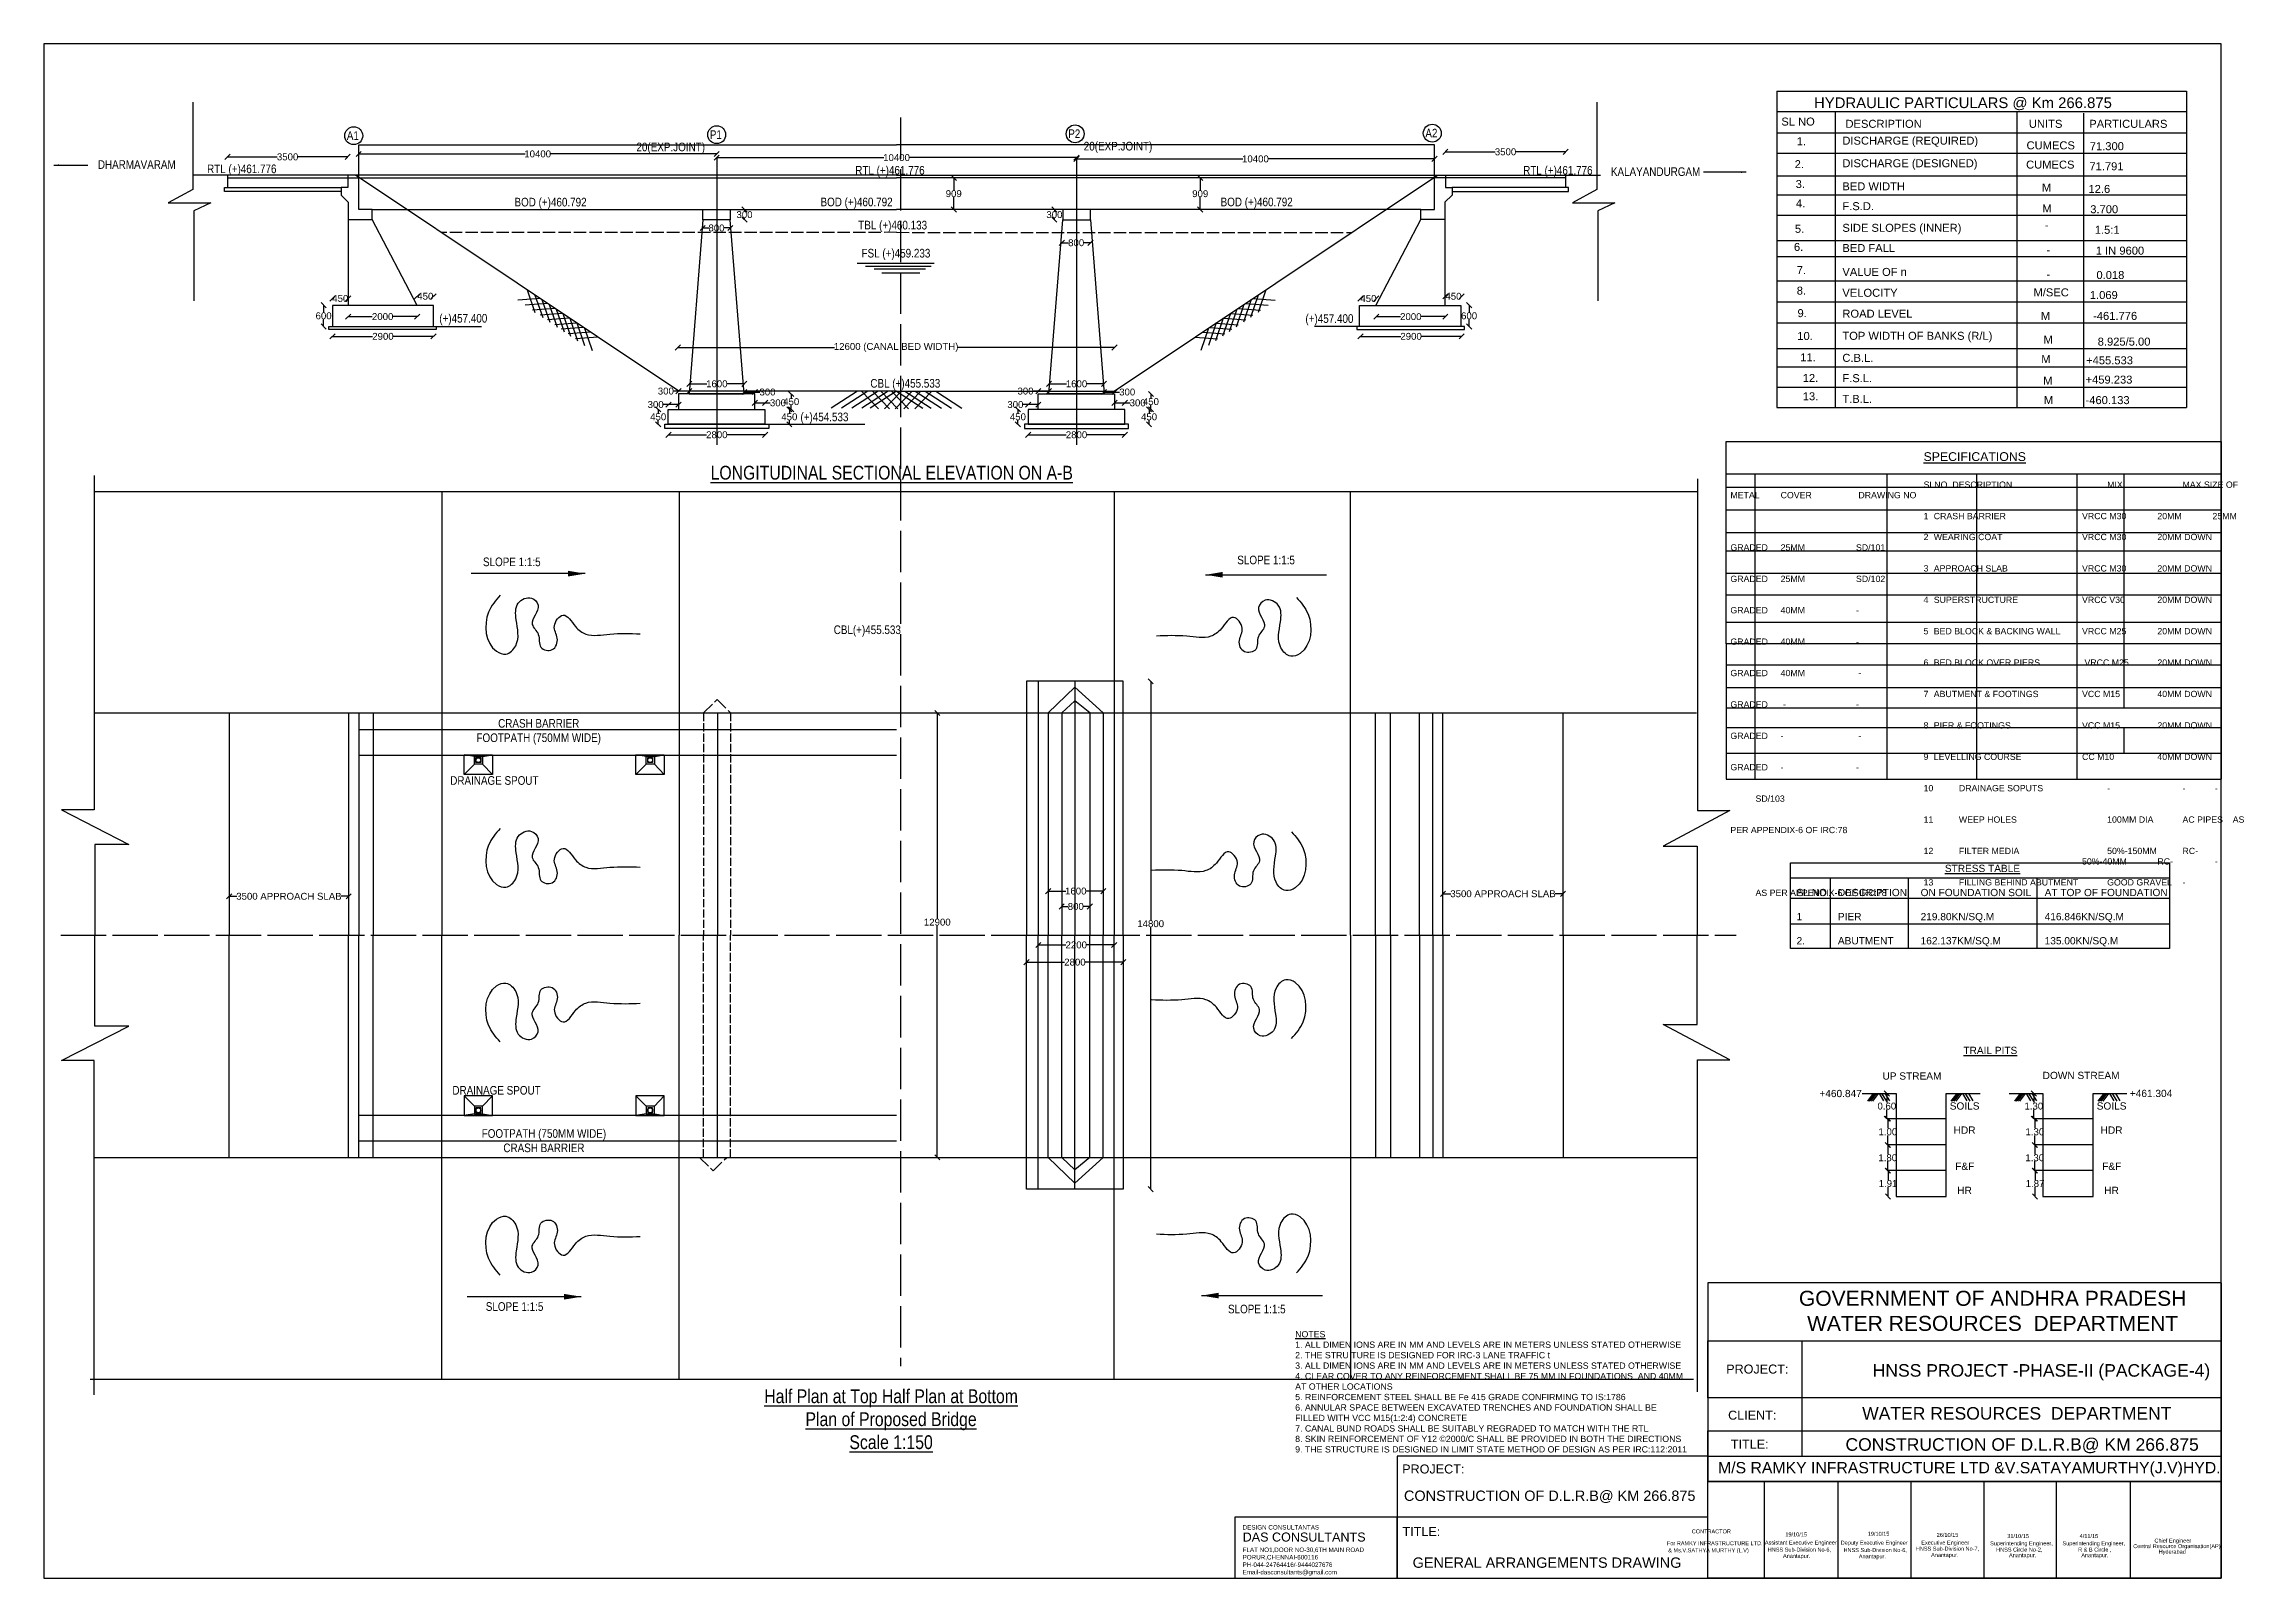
# Model space of a CAD drawing. Header units: millimetres. Extents: x 5124 to 3010519, y 2311 to 45940729.
# Drawn here: x 2753751 to 2817596, y 45896203 to 45940729 of the extents above; entities outside this region: 3.
import ezdxf

# ---------------------------------------------------------------- set-up
doc = ezdxf.new("R2010")
doc.units = ezdxf.units.MM
doc.header["$MEASUREMENT"] = 0
doc.linetypes.add('ACAD_ISO02W100', pattern=[15, 12, -3])
for name, color, linetype in [('DIMENSION', 7, 'Continuous'), ('DRAWING', 7, 'Continuous'), ('TEXT', 7, 'Continuous')]:
    doc.layers.add(name, color=color, linetype=linetype)
doc.styles.add('ARIAL NARROW', font='ARIALN.TTF')
doc.styles.get("Standard").update_dxf_attribs({"font": 'arial.ttf'})
doc.dimstyles.get("Standard").update_dxf_attribs({"dimtxt": 200, "dimasz": 150, "dimexe": 0.18, "dimexo": 0.0625, "dimgap": 0.09, "dimtad": 0, "dimtih": 1, "dimtoh": 1, "dimdec": 0, "dimzin": 0, "dimdsep": 46, "dimtxsty": 'Standard', "dimblk": 'OBLIQUE', "dimcen": 0.09, "dimse1": 1, "dimse2": 1, "dimadec": 0, "dimazin": 0, "dimtfac": 1, "dimtdec": 0, "dimtofl": 0, "dimtmove": 0, "dimatfit": 3, "dimfxl": 1, "dimtolj": 1, "dimtzin": 0, "dimarcsym": 0})

msp = doc.modelspace()

# ---------------------------------------------------------------- texts
at = {"attachment_point": 2, "style": 'ARIAL NARROW'}
for s, insert, char_height, width in [('A1', (2762714.3, 45938194.8), 250, 1540.87), ('20(EXP.JOINT)', (2771938.7, 45937865.3), 250, 2666.85), ('P1', (2773247.4, 45938224), 250, 1540.87), ('P2', (2783649.4, 45938248.7), 250, 1540.87), ('20(EXP.JOINT)', (2784919.6, 45937888.6), 250, 2666.85), ('A2', (2794013.7, 45938266.6), 250, 1540.87), ('DHARMAVARAM', (2756443.2, 45937355), 250, 3762.999), ('RTL (+)461.776', (2759490.4, 45937229.4), 250, 2002.671), ('RTL (+)461.776', (2778300.4, 45937187.9), 250, 2002.671), ('RTL (+)461.776', (2797683.6, 45937187.9), 250, 2002.671), ('KALAYANDURGAM', (2800519.9, 45937148), 250, 2580.43), ('BOD (+)460.792', (2768450.8, 45936263.7), 250, 2666.85), ('BOD (+)460.792', (2777331.7, 45936269.1), 250, 2666.85), ('BOD (+)460.792', (2788942.8, 45936269.1), 250, 2666.85), ('TBL (+)460.133', (2778379.6, 45935596.6), 250, 2666.85), ('FSL (+)459.233', (2778474.3, 45934781.8), 250, 2666.85), ('  (+)457.400', (2765839.3, 45932892.5), 250, 1540.87), ('  (+)457.400', (2790975.1, 45932884.1), 250, 1540.87), ('CBL (+)455.533', (2778746.4, 45931004.9), 250, 2666.85), ('  (+)454.533', (2776319.6, 45930029.3), 250, 1540.87), ('{\\LLONGITUDINAL SECTIONAL ELEVATION ON A-B}', (2778352.5, 45928485.3), 400, 16421.106), ('SLOPE 1:1:5', (2767326.2, 45925822.3), 250, 1662.459), ('SLOPE 1:1:5', (2789216.3, 45925876.5), 250, 1662.459), ('CBL(+)455.533', (2777643.5, 45923851.6), 250, 2870.197), ('CRASH BARRIER\\PFOOTPATH (750MM WIDE)', (2768107.6, 45921134.3), 250, 6432.335), ('DRAINAGE SPOUT', (2766820.8, 45919476.7), 250, 3811.346), ('DRAINAGE SPOUT', (2766883.4, 45910483.8), 250, 3811.346), ('FOOTPATH (750MM WIDE)\\PCRASH BARRIER', (2768258.9, 45909230), 250, 6432.335), ('SLOPE 1:1:5', (2767407.2, 45904207.5), 250, 1662.459), ('SLOPE 1:1:5', (2788946.8, 45904134.9), 250, 1662.459), ('{\\LHalf Plan at Top Half Plan at Bottom\\PPlan of Proposed Bridge\\PScale 1:150}', (2778333.5, 45901679.2), 400, 16421.106)]:
    msp.add_mtext(s, dxfattribs=dict(at, insert=insert, char_height=char_height, width=width))
at = {"layer": 'DIMENSION', "char_height": 231.83, "attachment_point": 1}
for s, insert, width in [('CUMECS \\P ', (2811272.1, 45937344), 1217.286), ('M \\P', (2811743.8, 45936071.3), 232.631), ('M \\P', (2811777.1, 45932265.7), 232.631), ('M \\P', (2811769.1, 45931070.3), 232.631)]:
    msp.add_mtext(s, dxfattribs=dict(at, insert=insert, width=width))
at = {"layer": 'DRAWING', "attachment_point": 1}
for s, insert, char_height, width in [('\\pi5605.5;{\\H1.4x;\\LSPECIFICATIONS \\P\\pi7073.4;\\P\\pi0;}SLNO  DESCRIPTION ^I^I^I^IMIX ^I^I^IMAX SIZE OF METAL ^ICOVER^I^I DRAWING NO\\P \\P1 ^I CRASH BARRIER ^I^I^IVRCC M30 ^I^I20MM ^I^I^I25MM \\P\\P2 ^I WEARING COAT ^I^I^I^IVRCC M30 ^I^I20MM DOWN GRADED ^I25MM ^I^ISD/101 \\P\\P3 ^I APPROACH SLAB ^I^I^IVRCC M30 ^I^I20MM DOWN GRADED ^I25MM ^I^ISD/102 \\P\\P4 ^I SUPERSTRUCTURE ^I^I^IVRCC V30 ^I^I20MM DOWN GRADED ^I40MM ^I^I- \\P\\P5 ^I BED BLOCK & BACKING WALL ^IVRCC M25 ^I^I20MM DOWN GRADED ^I40MM ^I^I-\\P\\P6 ^I BED BLOCK OVER PIERS^I^I VRCC M25 ^I^I20MM DOWN GRADED ^I40MM^I^I^I -\\P\\P7 ^I ABUTMENT & FOOTINGS ^I^IVCC M15 ^I^I40MM DOWN GRADED^I - ^I^I^I-\\P\\P8^I PIER & FOOTINGS ^I^I^IVCC M15 ^I^I20MM DOWN GRADED ^I-^I^I^I - \\P\\P9 ^I LEVELLING COURSE ^I^I^ICC M10 ^I^I40MM DOWN GRADED ^I- ^I^I^I- \\P\\P10^I DRAINAGE SOPUTS ^I^I^I- ^I^I^I- ^I^I^I^I- ^I^I^ISD/103 \\P\\P11 ^I WEEP HOLES ^I^I^I^I100MM DIA ^I^IAC PIPES^I^I^I AS PER APPENDIX-6 OF IRC:78 \\P\\P12 ^I FILTER MEDIA ^I^I^I^I50%-150MM ^IRC-\\P^I^I^I^I^I^I^I50%-40MM  ^I^IRC-^I^I^I^I - \\P\\P13^I FILLING BEHIND ABUTMENT ^I^IGOOD GRAVEL^I- ^I^I^I^IAS PER APPENDIX-6 OF IRC:78 ', (2802690.7, 45928879.8), 182.224, 14146.786), ('\\pi4302.2;{\\H1.4x;\\LSTRESS TABLE\\P\\pi0;\\l\\PSL NO^IDESCRIPTION^ION FOUNDATION SOIL^IAT TOP OF FOUNDATION\\P\\P1^I^IPIER^I^I^I219.80KN/SQ.M^I^I^I416.846KN/SQ.M\\P\\P2.^I^IABUTMENT^I^I162.137KM/SQ.M^I^I^I135.00KN/SQ.M^I^I}', (2804611.1, 45916905.4), 150, 10760.04), ('\\pi4608.6;{\\H1.4x;\\LTRAIL PITS}', (2804843.4, 45911622.5), 150, 10760.04), ('\\pi8.9151;{\\H1.4x;+460.847}', (2805264.1, 45910370.5), 150, 1219.958), ('\\pi12.425;{\\H1.4x;UP STREAM}', (2807091.5, 45910879.1), 150, 1691.098), ('\\pi416.9;{\\H1.4x;DOWN STREAM}', (2811335.6, 45910895.5), 150, 3021.746), ('\\pi910.24;{\\H1.4x;+461.304}', (2813372.5, 45910373.4), 150, 3021.746), ('\\pi427.7;{\\H1.4x;SOILS\\P\\pi845.55;\\P\\pi541.36;HDR\\P\\pi845.55;\\P\\P\\pi587.27;F&F\\P\\pi845.55;\\P\\pi647.3;HR}', (2808628.2, 45910009.4), 150, 1691.098), ('\\pi427.7;{\\H1.4x;SOILS\\P\\pi845.55;\\P\\pi541.36;HDR\\P\\pi845.55;\\P\\P\\pi587.27;F&F\\P\\pi845.55;\\P\\pi647.3;HR}', (2812893.7, 45910009.4), 150, 1691.098), ('{\\LNOTES }\\P1. ALL DIMEN IONS ARE IN MM AND LEVELS ARE IN METERS UNLESS STATED OTHERWISE \\P2. THE STRU TURE IS DESIGNED FOR IRC-3 LANE TRAFFIC t \\P3. ALL DIMEN IONS ARE IN MM AND LEVELS ARE IN METERS UNLESS STATED OTHERWISE \\P4. CLEAR COVER TO ANY REINFORCEMENT SHALL BE 75 MM IN FOUNDATIONS  AND 40MM AT OTHER LOCATIONS\\P5. REINFORCEMENT STEEL SHALL BE Fe 415 GRADE CONFIRMING TO IS:1786 \\P6. ANNULAR SPACE BETWEEN EXCAVATED TRENCHES AND FOUNDATION SHALL BE FILLED WITH VCC M15(1:2:4) CONCRETE \\P7. CANAL BUND ROADS SHALL BE SUITABLY REGRADED TO MATCH WITH THE RTL \\P8. SKIN REINFORCEMENT OF Y12 ©2000/C SHALL BE PROVIDED IN BOTH THE DIRECTIONS \\P9. THE STRUCTURE IS DESIGNED IN LIMIT STATE METHOD OF DESIGN AS PER IRC:112:2011 ', (2790060.3, 45903370), 182.2238, 11230.1)]:
    msp.add_mtext(s, dxfattribs=dict(at, insert=insert, char_height=char_height, width=width))
at = {"layer": 'TEXT'}
for s, height, p in [('CONTRACTOR', 115.44, (2801568.6, 45897498)), ('For RAMKY INFRASTRUCTURE LTD.', 115.435, (2800848.6, 45897154)), ('& Ms.V.SATHYA MURTHY (L.V)', 115.435, (2800886.9, 45896949.2)), ('Assistant Executive Engineer ', 115.435, (2803690.2, 45897173.7)), (' HNSS Sub-Division No-6,', 115.435, (2803728.6, 45896968.9)), ('19/10/15', 115.44, (2804285.4, 45897408.7)), ('Deputy Executive Engineer ', 115.435, (2805891.9, 45897170.6)), (' HNSS Sub-Division No-6,', 115.435, (2805929.4, 45896956.4)), ('19/10/15', 115.44, (2806676.9, 45897428.2)), (' HNSS Sub-Division No-7,', 115.435, (2808027.3, 45896997.1)), ('Executive Engineer ', 115.435, (2808230.5, 45897173)), ('Anantapur.', 115.44, (2808515, 45896814.5)), ('26/10/15', 115.44, (2808677.6, 45897396.1)), ('Superintending Engineer,', 115.435, (2810227.2, 45897152.4)), (' HNSS Circle No-2,', 115.435, (2810357, 45896969.3)), ('31/10/15', 115.44, (2810726.4, 45897362.2)), ('Anantapur.', 115.44, (2810774.9, 45896807)), ('Superintending Engineer,', 115.435, (2812326.9, 45897152.4)), ('R & B Circle ,', 115.435, (2812782.4, 45896969.3)), ('4/11/15', 115.44, (2812826.1, 45897362.2)), ('Anantapur.', 115.44, (2812874.6, 45896807)), ('Central Resource Organisation(AP)', 115.435, (2814380.3, 45897069.4)), ('Chief Engineer ', 115.435, (2814997.8, 45897231.1)), ('Hyderabad', 115.44, (2815118.5, 45896908.5)), ('Anantapur.', 115.44, (2804216.3, 45896786.4)), ('Anantapur.', 115.44, (2806417.1, 45896773.9))]:
    msp.add_text(s, height=height, dxfattribs=at).set_placement(p)
at = {"layer": 'TEXT', "color": 5}
msp.add_text('D.L.R.B @ KM 134.402-1', height=230, dxfattribs=at).set_placement((308082.8, 114156.4))
at = {"layer": 'TEXT', "attachment_point": 1}
for s, insert, char_height, width in [('\\PHYDRAULIC PARTICULARS @ Km 266.875', (2805117.3, 45939692.9), 309.11, 13146.163), (' SL NO', (2804078.1, 45938593), 231.83, 1709.394), (' DESCRIPTION ', (2805940.1, 45938527.5), 231.832, 3951.061), ('UNITS', (2811354.1, 45938527.5), 231.83, 1538.633), ('PARTICULARS', (2813105.8, 45938527.5), 231.832, 3685.283), ('1.', (2804615.2, 45938020.5), 231.83, 342.239), ('DISCHARGE (REQUIRED)', (2805940.1, 45938039.7), 231.832, 6464.301), (' CUMECS ', (2811195, 45937902.7), 231.83, 1902.199), ('71.300 ', (2813120.4, 45937877.9), 231.83, 1275.964), ('2.', (2804555.9, 45937356.7), 231.83, 342.239), ('DISCHARGE (DESIGNED)', (2805940.1, 45937383.2), 231.832, 6434.712), ('\\P71.791', (2813109.3, 45937681.6), 231.83, 1578.654), ('3.', (2804584.8, 45936780.5), 231.83, 342.239), ('BED WIDTH', (2805940.1, 45936714), 231.83, 2926.44), ('M ', (2811731, 45936678.4), 231.83, 272.622), ('12.6', (2813082, 45936637.3), 231.83, 844.391), ('4.', (2804593.2, 45936220), 231.83, 342.239), ('F.S.D.', (2805940.1, 45936137.4), 231.83, 1428.918), ('3.700 ', (2813133.9, 45936048.1), 231.83, 1060.177), ('5.', (2804562.2, 45935480), 231.83, 342.239), ('SIDE SLOPES (INNER)', (2805940.1, 45935508.7), 231.832, 23561.274), ('-', (2811814, 45935587.9), 231.8, 272.622), ('1.5:1', (2813265.3, 45935451.2), 231.83, 1698.904), ('6.', (2804533.9, 45934953.9), 231.83, 342.239), ('BED FALL', (2805940.1, 45934923.7), 231.83, 2475.01), ('-', (2811863.8, 45934870), 231.8, 272.622), ('1 IN 9600', (2813294.5, 45934846.9), 231.83, 1621.715), ('7.', (2804616.8, 45934281.7), 231.83, 342.239), ('VALUE OF n', (2805940.1, 45934229.2), 231.83, 3060.246), ('-', (2811863.8, 45934163), 231.8, 272.622), (' 0.018 \\P', (2813223.2, 45934139.9), 231.83, 1061.693), ('8.', (2804616.8, 45933685.3), 231.83, 342.239), ('VELOCITY', (2805940.1, 45933623.2), 231.83, 2645.737), ('M/SEC', (2811486.2, 45933635.2), 231.83, 1005.615), ('1.069', (2813121.8, 45933558.1), 231.83, 1061.125), ('9.', (2804639, 45933032.2), 231.83, 342.239), ('ROAD LEVEL', (2805940.1, 45933017.3), 231.83, 3413.744), ('M ', (2811700.3, 45932953.5), 231.83, 272.622), ('-461.776', (2813216.5, 45932952), 231.83, 1060.177), ('10.', (2804631.8, 45932369.4), 231.83, 342.239), ('TOP WIDTH OF BANKS (R/L)', (2805940.1, 45932374.3), 231.832, 7178.106), (' 8.925/5.00 ', (2813260, 45932205.9), 231.832, 1923.135), ('11.', (2804717.8, 45931748.6), 231.83, 342.239), ('C.B.L.', (2805940.1, 45931734.4), 231.83, 1416.873), ('M ', (2811712.4, 45931698), 231.83, 272.622), ('+455.533', (2813013.7, 45931663.3), 231.83, 1719.283), ('12.', (2804789.6, 45931149.1), 231.83, 342.239), ('F.S.L.', (2805940.1, 45931145.3), 231.83, 1339.889), ('\\P+459.233', (2812997.5, 45931489.6), 231.83, 1719.283), ('13.', (2804790.6, 45930619.6), 231.83, 342.239), ('T.B.L.', (2805940.1, 45930543.5), 231.83, 1371.311), ('M ', (2811788.6, 45930507.2), 231.83, 466.307), ('-460.133', (2812997.5, 45930508), 231.83, 1719.283), ('PROJECT:', (2802569.3, 45902398.5), 261.25, 2437.566), ('CLIENT:', (2802624.7, 45901060), 261.25, 2437.566), ('WATER RESOURCES  DEPARTMENT\\P', (2806515.1, 45901163.8), 363.64, 11288.388), ('TITLE:', (2802703.4, 45900218.2), 261.25, 1416.666), ('\\pi539.72;CONSTRUCTION OF D.L.R.B@ KM 266.875', (2805490.6, 45900260.2), 363.64, 11288.388), ('PROJECT:', (2793166.7, 45899497.7), 261.25, 2437.566), ('\\pi809.94;M/S RAMKY INFRASTRUCTURE LTD &V.SATAYAMURTHY(J.V)HYD.', (2801522, 45899569.5), 327.966, 16132.287), ('\\pi1433;CONSTRUCTION OF D.L.R.B@ KM 266.875', (2791784.8, 45898740.5), 300, 11288.388), ('DESIGN CONSULTANTAS\\P{\\H2.0096x;DAS CONSULTANTS\\P}FLAT NO1,DOOR NO-30,6TH MAIN ROAD\\PPORUR,CHENNAI-600116\\PPH-044-24764416/-9444027676\\PEmail-dasconsultants@gmail.com', (2788535.6, 45897739.4), 130, 5521.141), ('TITLE:', (2793175.9, 45897680.3), 261.25, 1416.666), ('\\pi1768;GENERAL ARRANGEMENTS DRAWING', (2791701.3, 45896799.1), 300, 11288.388)]:
    msp.add_mtext(s, dxfattribs=dict(at, insert=insert, char_height=char_height, width=width))
at = {"layer": 'TEXT', "color": 7, "width": 12444.677, "attachment_point": 5}
for s, insert, char_height in [('GOVERNMENT OF ANDHRA PRADESH\\PWATER RESOURCES  DEPARTMENT', (2810301.1, 45903954.7), 436.368), ('HNSS PROJECT -PHASE-II (PACKAGE-4)', (2811718, 45902173.6), 363.64)]:
    msp.add_mtext(s, dxfattribs=dict(at, insert=insert, char_height=char_height))

# ---------------------------------------------------------------- blocks, each defined once
blk = doc.blocks.new('_Oblique')
at = {"color": 0, "linetype": 'ByBlock', "lineweight": -2}
blk.add_line((-0.5, -0.5), (0.5, 0.5), dxfattribs=at)
blk = doc.blocks.new('*D12')
at = {"layer": 'Defpoints', "color": 0, "transparency": 16777216}
for p in [(2807230, 45910266), (2807418, 45910266), (2807418, 45909535)]:
    blk.add_point(p, dxfattribs=at)
at = {"layer": 'DIMENSION', "color": 0, "lineweight": -2, "transparency": 16777216}
for p, q in [((2807230, 45910266), (2807230, 45910003)), ((2807230, 45909535), (2807230, 45909798))]:
    blk.add_line(p, q, dxfattribs=at)
at = {"layer": 'DIMENSION', "color": 0, "lineweight": -2, "transparency": 16777216, "xscale": 150, "yscale": 150, "zscale": 150}
for p, rotation in [((2807230, 45910266), 90), ((2807230, 45909535), 270)]:
    blk.add_blockref('_Oblique', p, dxfattribs=dict(at, rotation=rotation))
at = {"layer": 'DIMENSION', "color": 0, "transparency": 16777216, "insert": (2807230, 45909900), "char_height": 200, "attachment_point": 5}
blk.add_mtext('\\A1;0.60', dxfattribs=at)
blk = doc.blocks.new('*D13')
at = {"layer": 'Defpoints', "color": 0, "transparency": 16777216}
for p in [(2807260, 45909535), (2807260, 45908771), (2807260, 45908771)]:
    blk.add_point(p, dxfattribs=at)
at = {"layer": 'DIMENSION', "color": 0, "lineweight": -2, "transparency": 16777216}
for p, q in [((2807260, 45909535), (2807260, 45909255)), ((2807260, 45908771), (2807260, 45909051))]:
    blk.add_line(p, q, dxfattribs=at)
at = {"layer": 'DIMENSION', "color": 0, "lineweight": -2, "transparency": 16777216, "xscale": 150, "yscale": 150, "zscale": 150}
for p, rotation in [((2807260, 45909535), 90), ((2807260, 45908771), 270)]:
    blk.add_blockref('_Oblique', p, dxfattribs=dict(at, rotation=rotation))
at = {"layer": 'DIMENSION', "color": 0, "transparency": 16777216, "insert": (2807260, 45909153), "char_height": 200, "attachment_point": 5}
blk.add_mtext('\\A1;1.00', dxfattribs=at)
blk = doc.blocks.new('*D14')
at = {"layer": 'Defpoints', "color": 0, "transparency": 16777216}
for p in [(2807260, 45908771), (2807257, 45908028), (2807260, 45908028)]:
    blk.add_point(p, dxfattribs=at)
at = {"layer": 'DIMENSION', "color": 0, "lineweight": -2, "transparency": 16777216}
for p, q in [((2807257, 45908771), (2807257, 45908502)), ((2807257, 45908028), (2807257, 45908298))]:
    blk.add_line(p, q, dxfattribs=at)
at = {"layer": 'DIMENSION', "color": 0, "lineweight": -2, "transparency": 16777216, "xscale": 150, "yscale": 150, "zscale": 150}
for p, rotation in [((2807257, 45908771), 90), ((2807257, 45908028), 270)]:
    blk.add_blockref('_Oblique', p, dxfattribs=dict(at, rotation=rotation))
at = {"layer": 'DIMENSION', "color": 0, "transparency": 16777216, "insert": (2807257, 45908400), "char_height": 200, "attachment_point": 5}
blk.add_mtext('\\A1;1.80', dxfattribs=at)
blk = doc.blocks.new('*D15')
at = {"layer": 'Defpoints', "color": 0, "transparency": 16777216}
for p in [(2807257, 45908028), (2807257, 45907277), (2807265, 45907277)]:
    blk.add_point(p, dxfattribs=at)
at = {"layer": 'DIMENSION', "color": 0, "lineweight": -2, "transparency": 16777216}
for p, q in [((2807265, 45908028), (2807265, 45907755)), ((2807265, 45907277), (2807265, 45907550))]:
    blk.add_line(p, q, dxfattribs=at)
at = {"layer": 'DIMENSION', "color": 0, "lineweight": -2, "transparency": 16777216, "xscale": 150, "yscale": 150, "zscale": 150}
for p, rotation in [((2807265, 45908028), 90), ((2807265, 45907277), 270)]:
    blk.add_blockref('_Oblique', p, dxfattribs=dict(at, rotation=rotation))
at = {"layer": 'DIMENSION', "color": 0, "transparency": 16777216, "insert": (2807265, 45907653), "char_height": 200, "attachment_point": 5}
blk.add_mtext('\\A1;1.91', dxfattribs=at)
blk = doc.blocks.new('*D17')
at = {"layer": 'Defpoints', "color": 0, "transparency": 16777216}
for p in [(2811496, 45910266), (2811684, 45910266), (2811684, 45909535)]:
    blk.add_point(p, dxfattribs=at)
at = {"layer": 'DIMENSION', "color": 0, "lineweight": -2, "transparency": 16777216}
for p, q in [((2811496, 45910266), (2811496, 45910003)), ((2811496, 45909535), (2811496, 45909798))]:
    blk.add_line(p, q, dxfattribs=at)
at = {"layer": 'DIMENSION', "color": 0, "lineweight": -2, "transparency": 16777216, "xscale": 150, "yscale": 150, "zscale": 150}
for p, rotation in [((2811496, 45910266), 90), ((2811496, 45909535), 270)]:
    blk.add_blockref('_Oblique', p, dxfattribs=dict(at, rotation=rotation))
at = {"layer": 'DIMENSION', "color": 0, "transparency": 16777216, "insert": (2811496, 45909900), "char_height": 200, "attachment_point": 5}
blk.add_mtext('\\A1;1.30', dxfattribs=at)
blk = doc.blocks.new('*D18')
at = {"layer": 'Defpoints', "color": 0, "transparency": 16777216}
for p in [(2811526, 45909535), (2811526, 45908771), (2811526, 45908771)]:
    blk.add_point(p, dxfattribs=at)
at = {"layer": 'DIMENSION', "color": 0, "lineweight": -2, "transparency": 16777216}
for p, q in [((2811526, 45909535), (2811526, 45909255)), ((2811526, 45908771), (2811526, 45909051))]:
    blk.add_line(p, q, dxfattribs=at)
at = {"layer": 'DIMENSION', "color": 0, "lineweight": -2, "transparency": 16777216, "xscale": 150, "yscale": 150, "zscale": 150}
for p, rotation in [((2811526, 45909535), 90), ((2811526, 45908771), 270)]:
    blk.add_blockref('_Oblique', p, dxfattribs=dict(at, rotation=rotation))
at = {"layer": 'DIMENSION', "color": 0, "transparency": 16777216, "insert": (2811526, 45909153), "char_height": 200, "attachment_point": 5}
blk.add_mtext('\\A1;1.30', dxfattribs=at)
blk = doc.blocks.new('*D19')
at = {"layer": 'Defpoints', "color": 0, "transparency": 16777216}
for p in [(2811526, 45908771), (2811523, 45908028), (2811526, 45908028)]:
    blk.add_point(p, dxfattribs=at)
at = {"layer": 'DIMENSION', "color": 0, "lineweight": -2, "transparency": 16777216}
for p, q in [((2811523, 45908771), (2811523, 45908502)), ((2811523, 45908028), (2811523, 45908298))]:
    blk.add_line(p, q, dxfattribs=at)
at = {"layer": 'DIMENSION', "color": 0, "lineweight": -2, "transparency": 16777216, "xscale": 150, "yscale": 150, "zscale": 150}
for p, rotation in [((2811523, 45908771), 90), ((2811523, 45908028), 270)]:
    blk.add_blockref('_Oblique', p, dxfattribs=dict(at, rotation=rotation))
at = {"layer": 'DIMENSION', "color": 0, "transparency": 16777216, "insert": (2811523, 45908400), "char_height": 200, "attachment_point": 5}
blk.add_mtext('\\A1;1.30', dxfattribs=at)
blk = doc.blocks.new('*D16')
at = {"layer": 'Defpoints', "color": 0, "transparency": 16777216}
for p in [(2811523, 45908028), (2811523, 45907277), (2811531, 45907277)]:
    blk.add_point(p, dxfattribs=at)
at = {"layer": 'DIMENSION', "color": 0, "lineweight": -2, "transparency": 16777216}
for p, q in [((2811531, 45908028), (2811531, 45907755)), ((2811531, 45907277), (2811531, 45907550))]:
    blk.add_line(p, q, dxfattribs=at)
at = {"layer": 'DIMENSION', "color": 0, "lineweight": -2, "transparency": 16777216, "xscale": 150, "yscale": 150, "zscale": 150}
for p, rotation in [((2811531, 45908028), 90), ((2811531, 45907277), 270)]:
    blk.add_blockref('_Oblique', p, dxfattribs=dict(at, rotation=rotation))
at = {"layer": 'DIMENSION', "color": 0, "transparency": 16777216, "insert": (2811531, 45907653), "char_height": 200, "attachment_point": 5}
blk.add_mtext('\\A1;1.87', dxfattribs=at)
blk = doc.blocks.new('*D21')
at = {"layer": 'Defpoints', "color": 0, "transparency": 16777216}
for p in [(2759075, 45937452), (2759075, 45936921), (2762565, 45936921)]:
    blk.add_point(p, dxfattribs=at)
at = {"layer": 'DIMENSION', "color": 0, "lineweight": -2, "transparency": 16777216}
for p, q in [((2759075, 45937452), (2760521, 45937452)), ((2762565, 45937452), (2761118, 45937452))]:
    blk.add_line(p, q, dxfattribs=at)
at = {"layer": 'DIMENSION', "color": 0, "lineweight": -2, "transparency": 16777216, "xscale": 150, "yscale": 150, "zscale": 150, "rotation": 180}
blk.add_blockref('_Oblique', (2759075, 45937452), dxfattribs=at)
at = {"layer": 'DIMENSION', "color": 0, "lineweight": -2, "transparency": 16777216, "xscale": 150, "yscale": 150, "zscale": 150}
blk.add_blockref('_Oblique', (2762565, 45937452), dxfattribs=at)
at = {"layer": 'DIMENSION', "color": 0, "transparency": 16777216, "insert": (2760820, 45937452), "char_height": 200, "attachment_point": 5}
blk.add_mtext('\\A1;3500', dxfattribs=at)
blk = doc.blocks.new('*D22')
at = {"layer": 'Defpoints', "color": 0, "transparency": 16777216}
for p in [(2773272, 45937537), (2762883, 45936921), (2773272, 45936921)]:
    blk.add_point(p, dxfattribs=at)
at = {"layer": 'DIMENSION', "color": 0, "lineweight": -2, "transparency": 16777216}
for p, q in [((2762883, 45937537), (2767711, 45937537)), ((2773272, 45937537), (2768444, 45937537))]:
    blk.add_line(p, q, dxfattribs=at)
at = {"layer": 'DIMENSION', "color": 0, "lineweight": -2, "transparency": 16777216, "xscale": 150, "yscale": 150, "zscale": 150, "rotation": 180}
blk.add_blockref('_Oblique', (2762883, 45937537), dxfattribs=at)
at = {"layer": 'DIMENSION', "color": 0, "lineweight": -2, "transparency": 16777216, "xscale": 150, "yscale": 150, "zscale": 150}
blk.add_blockref('_Oblique', (2773272, 45937537), dxfattribs=at)
at = {"layer": 'DIMENSION', "color": 0, "transparency": 16777216, "insert": (2768077, 45937537), "char_height": 200, "attachment_point": 5}
blk.add_mtext('\\A1;10400', dxfattribs=at)
blk = doc.blocks.new('*D23')
at = {"layer": 'Defpoints', "color": 0, "transparency": 16777216}
for p in [(2773272, 45937439), (2783712, 45937430), (2783712, 45937312)]:
    blk.add_point(p, dxfattribs=at)
at = {"layer": 'DIMENSION', "color": 0, "lineweight": -2, "transparency": 16777216}
for p, q in [((2773272, 45937430), (2778125, 45937430)), ((2783712, 45937430), (2778859, 45937430))]:
    blk.add_line(p, q, dxfattribs=at)
at = {"layer": 'DIMENSION', "color": 0, "lineweight": -2, "transparency": 16777216, "xscale": 150, "yscale": 150, "zscale": 150, "rotation": 180}
blk.add_blockref('_Oblique', (2773272, 45937430), dxfattribs=at)
at = {"layer": 'DIMENSION', "color": 0, "lineweight": -2, "transparency": 16777216, "xscale": 150, "yscale": 150, "zscale": 150}
blk.add_blockref('_Oblique', (2783712, 45937430), dxfattribs=at)
at = {"layer": 'DIMENSION', "color": 0, "transparency": 16777216, "insert": (2778492, 45937430), "char_height": 200, "attachment_point": 5}
blk.add_mtext('\\A1;10400', dxfattribs=at)
blk = doc.blocks.new('*D24')
at = {"layer": 'Defpoints', "color": 0, "transparency": 16777216}
for p in [(2783712, 45937430), (2794102, 45937430), (2794102, 45937393)]:
    blk.add_point(p, dxfattribs=at)
at = {"layer": 'DIMENSION', "color": 0, "lineweight": -2, "transparency": 16777216}
for p, q in [((2783712, 45937393), (2788540, 45937393)), ((2794102, 45937393), (2789274, 45937393))]:
    blk.add_line(p, q, dxfattribs=at)
at = {"layer": 'DIMENSION', "color": 0, "lineweight": -2, "transparency": 16777216, "xscale": 150, "yscale": 150, "zscale": 150, "rotation": 180}
blk.add_blockref('_Oblique', (2783712, 45937393), dxfattribs=at)
at = {"layer": 'DIMENSION', "color": 0, "lineweight": -2, "transparency": 16777216, "xscale": 150, "yscale": 150, "zscale": 150}
blk.add_blockref('_Oblique', (2794102, 45937393), dxfattribs=at)
at = {"layer": 'DIMENSION', "color": 0, "transparency": 16777216, "insert": (2788907, 45937393), "char_height": 200, "attachment_point": 5}
blk.add_mtext('\\A1;10400', dxfattribs=at)
blk = doc.blocks.new('*D25')
at = {"layer": 'Defpoints', "color": 0, "transparency": 16777216}
for p in [(2797910, 45937598), (2794420, 45936921), (2797910, 45936921)]:
    blk.add_point(p, dxfattribs=at)
at = {"layer": 'DIMENSION', "color": 0, "lineweight": -2, "transparency": 16777216}
for p, q in [((2794420, 45937598), (2795866, 45937598)), ((2797910, 45937598), (2796463, 45937598))]:
    blk.add_line(p, q, dxfattribs=at)
at = {"layer": 'DIMENSION', "color": 0, "lineweight": -2, "transparency": 16777216, "xscale": 150, "yscale": 150, "zscale": 150, "rotation": 180}
blk.add_blockref('_Oblique', (2794420, 45937598), dxfattribs=at)
at = {"layer": 'DIMENSION', "color": 0, "lineweight": -2, "transparency": 16777216, "xscale": 150, "yscale": 150, "zscale": 150}
blk.add_blockref('_Oblique', (2797910, 45937598), dxfattribs=at)
at = {"layer": 'DIMENSION', "color": 0, "transparency": 16777216, "insert": (2796165, 45937598), "char_height": 200, "attachment_point": 5}
blk.add_mtext('\\A1;3500', dxfattribs=at)
blk = doc.blocks.new('*D26')
at = {"layer": 'Defpoints', "color": 0, "transparency": 16777216}
for p in [(2787361, 45936842), (2787305, 45935923), (2787455, 45935923)]:
    blk.add_point(p, dxfattribs=at)
at = {"layer": 'DIMENSION', "color": 0, "lineweight": -2, "transparency": 16777216}
for p, q in [((2787305, 45936842), (2787305, 45936485)), ((2787305, 45935923), (2787305, 45936280))]:
    blk.add_line(p, q, dxfattribs=at)
at = {"layer": 'DIMENSION', "color": 0, "lineweight": -2, "transparency": 16777216, "xscale": 150, "yscale": 150, "zscale": 150}
for p, rotation in [((2787305, 45936842), 90), ((2787305, 45935923), 270)]:
    blk.add_blockref('_Oblique', p, dxfattribs=dict(at, rotation=rotation))
at = {"layer": 'DIMENSION', "color": 0, "transparency": 16777216, "insert": (2787305, 45936383), "char_height": 200, "attachment_point": 5}
blk.add_mtext('\\A1;909', dxfattribs=at)
blk = doc.blocks.new('*D27')
at = {"layer": 'Defpoints', "color": 0, "transparency": 16777216}
for p in [(2783073, 45935923), (2783317, 45935923), (2783317, 45935628)]:
    blk.add_point(p, dxfattribs=at)
at = {"layer": 'DIMENSION', "color": 0, "lineweight": -2, "transparency": 16777216}
for p, q in [((2783073, 45935923), (2783073, 45935877)), ((2783073, 45935628), (2783073, 45935673))]:
    blk.add_line(p, q, dxfattribs=at)
at = {"layer": 'DIMENSION', "color": 0, "lineweight": -2, "transparency": 16777216, "xscale": 150, "yscale": 150, "zscale": 150}
for p, rotation in [((2783073, 45935923), 90), ((2783073, 45935628), 270)]:
    blk.add_blockref('_Oblique', p, dxfattribs=dict(at, rotation=rotation))
at = {"layer": 'DIMENSION', "color": 0, "transparency": 16777216, "insert": (2783073, 45935775), "char_height": 200, "attachment_point": 5}
blk.add_mtext('\\A1;300', dxfattribs=at)
blk = doc.blocks.new('*D28')
at = {"layer": 'Defpoints', "color": 0, "transparency": 16777216}
for p in [(2783291, 45934915), (2784120, 45934959), (2784120, 45934905)]:
    blk.add_point(p, dxfattribs=at)
at = {"layer": 'DIMENSION', "color": 0, "lineweight": -2, "transparency": 16777216}
for p, q in [((2783291, 45934959), (2783485, 45934959)), ((2784120, 45934959), (2783926, 45934959))]:
    blk.add_line(p, q, dxfattribs=at)
at = {"layer": 'DIMENSION', "color": 0, "lineweight": -2, "transparency": 16777216, "xscale": 150, "yscale": 150, "zscale": 150, "rotation": 180}
blk.add_blockref('_Oblique', (2783291, 45934959), dxfattribs=at)
at = {"layer": 'DIMENSION', "color": 0, "lineweight": -2, "transparency": 16777216, "xscale": 150, "yscale": 150, "zscale": 150}
blk.add_blockref('_Oblique', (2784120, 45934959), dxfattribs=at)
at = {"layer": 'DIMENSION', "color": 0, "transparency": 16777216, "insert": (2783705, 45934959), "char_height": 200, "attachment_point": 5}
blk.add_mtext('\\A1;800', dxfattribs=at)
blk = doc.blocks.new('*D29')
at = {"layer": 'Defpoints', "color": 0, "transparency": 16777216}
for p in [(2780189, 45936842), (2780152, 45935923), (2780189, 45935923)]:
    blk.add_point(p, dxfattribs=at)
at = {"layer": 'DIMENSION', "color": 0, "lineweight": -2, "transparency": 16777216}
for p, q in [((2780152, 45936842), (2780152, 45936485)), ((2780152, 45935923), (2780152, 45936280))]:
    blk.add_line(p, q, dxfattribs=at)
at = {"layer": 'DIMENSION', "color": 0, "lineweight": -2, "transparency": 16777216, "xscale": 150, "yscale": 150, "zscale": 150}
for p, rotation in [((2780152, 45936842), 90), ((2780152, 45935923), 270)]:
    blk.add_blockref('_Oblique', p, dxfattribs=dict(at, rotation=rotation))
at = {"layer": 'DIMENSION', "color": 0, "transparency": 16777216, "insert": (2780152, 45936383), "char_height": 200, "attachment_point": 5}
blk.add_mtext('\\A1;909', dxfattribs=at)
blk = doc.blocks.new('*D30')
at = {"layer": 'Defpoints', "color": 0, "transparency": 16777216}
for p in [(2773667, 45935923), (2774080, 45935923), (2773667, 45935628)]:
    blk.add_point(p, dxfattribs=at)
at = {"layer": 'DIMENSION', "color": 0, "lineweight": -2, "transparency": 16777216}
for p, q in [((2774080, 45935923), (2774080, 45935877)), ((2774080, 45935628), (2774080, 45935673))]:
    blk.add_line(p, q, dxfattribs=at)
at = {"layer": 'DIMENSION', "color": 0, "lineweight": -2, "transparency": 16777216, "xscale": 150, "yscale": 150, "zscale": 150}
for p, rotation in [((2774080, 45935923), 90), ((2774080, 45935628), 270)]:
    blk.add_blockref('_Oblique', p, dxfattribs=dict(at, rotation=rotation))
at = {"layer": 'DIMENSION', "color": 0, "transparency": 16777216, "insert": (2774080, 45935775), "char_height": 200, "attachment_point": 5}
blk.add_mtext('\\A1;300', dxfattribs=at)
blk = doc.blocks.new('*D31')
at = {"layer": 'Defpoints', "color": 0, "transparency": 16777216}
for p in [(2772866, 45935628), (2773667, 45935628), (2773667, 45935388)]:
    blk.add_point(p, dxfattribs=at)
at = {"layer": 'DIMENSION', "color": 0, "lineweight": -2, "transparency": 16777216}
for p, q in [((2772866, 45935388), (2773046, 45935388)), ((2773667, 45935388), (2773488, 45935388))]:
    blk.add_line(p, q, dxfattribs=at)
at = {"layer": 'DIMENSION', "color": 0, "lineweight": -2, "transparency": 16777216, "xscale": 150, "yscale": 150, "zscale": 150, "rotation": 180}
blk.add_blockref('_Oblique', (2772866, 45935388), dxfattribs=at)
at = {"layer": 'DIMENSION', "color": 0, "lineweight": -2, "transparency": 16777216, "xscale": 150, "yscale": 150, "zscale": 150}
blk.add_blockref('_Oblique', (2773667, 45935388), dxfattribs=at)
at = {"layer": 'DIMENSION', "color": 0, "transparency": 16777216, "insert": (2773267, 45935388), "char_height": 200, "attachment_point": 5}
blk.add_mtext('\\A1;800', dxfattribs=at)
blk = doc.blocks.new('*D32')
at = {"layer": 'Defpoints', "color": 0, "transparency": 16777216}
for p in [(2784514, 45930864), (2782916, 45930570), (2784514, 45930570)]:
    blk.add_point(p, dxfattribs=at)
at = {"layer": 'DIMENSION', "color": 0, "lineweight": -2, "transparency": 16777216}
for p, q in [((2782916, 45930864), (2783426, 45930864)), ((2784514, 45930864), (2784004, 45930864))]:
    blk.add_line(p, q, dxfattribs=at)
at = {"layer": 'DIMENSION', "color": 0, "lineweight": -2, "transparency": 16777216, "xscale": 150, "yscale": 150, "zscale": 150, "rotation": 180}
blk.add_blockref('_Oblique', (2782916, 45930864), dxfattribs=at)
at = {"layer": 'DIMENSION', "color": 0, "lineweight": -2, "transparency": 16777216, "xscale": 150, "yscale": 150, "zscale": 150}
blk.add_blockref('_Oblique', (2784514, 45930864), dxfattribs=at)
at = {"layer": 'DIMENSION', "color": 0, "transparency": 16777216, "insert": (2783715, 45930864), "char_height": 200, "attachment_point": 5}
blk.add_mtext('\\A1;1600', dxfattribs=at)
blk = doc.blocks.new('*D33')
at = {"layer": 'Defpoints', "color": 0, "transparency": 16777216}
for p in [(2784514, 45930570), (2784816, 45930626), (2784816, 45930570)]:
    blk.add_point(p, dxfattribs=at)
at = {"layer": 'DIMENSION', "color": 0, "lineweight": -2, "transparency": 16777216}
for p, q in [((2784514, 45930626), (2784816, 45930626)), ((2784816, 45930626), (2784966, 45930626))]:
    blk.add_line(p, q, dxfattribs=at)
at = {"layer": 'DIMENSION', "color": 0, "lineweight": -2, "transparency": 16777216, "xscale": 150, "yscale": 150, "zscale": 150, "rotation": 180}
blk.add_blockref('_Oblique', (2784514, 45930626), dxfattribs=at)
at = {"layer": 'DIMENSION', "color": 0, "lineweight": -2, "transparency": 16777216, "xscale": 150, "yscale": 150, "zscale": 150}
blk.add_blockref('_Oblique', (2784816, 45930626), dxfattribs=at)
at = {"layer": 'DIMENSION', "color": 0, "transparency": 16777216, "insert": (2785186, 45930626), "char_height": 200, "attachment_point": 5}
blk.add_mtext('\\A1;300', dxfattribs=at)
blk = doc.blocks.new('*D34')
at = {"layer": 'Defpoints', "color": 0, "transparency": 16777216}
for p in [(2782605, 45930653), (2782605, 45930570), (2782916, 45930570)]:
    blk.add_point(p, dxfattribs=at)
at = {"layer": 'DIMENSION', "color": 0, "lineweight": -2, "transparency": 16777216}
for p, q in [((2782605, 45930653), (2782455, 45930653)), ((2782916, 45930653), (2782605, 45930653))]:
    blk.add_line(p, q, dxfattribs=at)
at = {"layer": 'DIMENSION', "color": 0, "lineweight": -2, "transparency": 16777216, "xscale": 150, "yscale": 150, "zscale": 150, "rotation": 180}
blk.add_blockref('_Oblique', (2782605, 45930653), dxfattribs=at)
at = {"layer": 'DIMENSION', "color": 0, "lineweight": -2, "transparency": 16777216, "xscale": 150, "yscale": 150, "zscale": 150}
blk.add_blockref('_Oblique', (2782916, 45930653), dxfattribs=at)
at = {"layer": 'DIMENSION', "color": 0, "transparency": 16777216, "insert": (2782235, 45930653), "char_height": 200, "attachment_point": 5}
blk.add_mtext('\\A1;300', dxfattribs=at)
blk = doc.blocks.new('*D35')
at = {"layer": 'Defpoints', "color": 0, "transparency": 16777216}
for p in [(2782311, 45930262), (2782311, 45930124), (2782605, 45930124)]:
    blk.add_point(p, dxfattribs=at)
at = {"layer": 'DIMENSION', "color": 0, "lineweight": -2, "transparency": 16777216}
for p, q in [((2782311, 45930262), (2782161, 45930262)), ((2782605, 45930262), (2782311, 45930262))]:
    blk.add_line(p, q, dxfattribs=at)
at = {"layer": 'DIMENSION', "color": 0, "lineweight": -2, "transparency": 16777216, "xscale": 150, "yscale": 150, "zscale": 150, "rotation": 180}
blk.add_blockref('_Oblique', (2782311, 45930262), dxfattribs=at)
at = {"layer": 'DIMENSION', "color": 0, "lineweight": -2, "transparency": 16777216, "xscale": 150, "yscale": 150, "zscale": 150}
blk.add_blockref('_Oblique', (2782605, 45930262), dxfattribs=at)
at = {"layer": 'DIMENSION', "color": 0, "transparency": 16777216, "insert": (2781940, 45930262), "char_height": 200, "attachment_point": 5}
blk.add_mtext('\\A1;300', dxfattribs=at)
blk = doc.blocks.new('*D36')
at = {"layer": 'Defpoints', "color": 0, "transparency": 16777216}
for p in [(2782014, 45930124), (2782311, 45930124), (2782311, 45929689)]:
    blk.add_point(p, dxfattribs=at)
at = {"layer": 'DIMENSION', "color": 0, "lineweight": -2, "transparency": 16777216}
for p, q in [((2782014, 45930124), (2782014, 45930008)), ((2782014, 45929689), (2782014, 45929804))]:
    blk.add_line(p, q, dxfattribs=at)
at = {"layer": 'DIMENSION', "color": 0, "lineweight": -2, "transparency": 16777216, "xscale": 150, "yscale": 150, "zscale": 150}
for p, rotation in [((2782014, 45930124), 90), ((2782014, 45929689), 270)]:
    blk.add_blockref('_Oblique', p, dxfattribs=dict(at, rotation=rotation))
at = {"layer": 'DIMENSION', "color": 0, "transparency": 16777216, "insert": (2782014, 45929906), "char_height": 200, "attachment_point": 5}
blk.add_mtext('\\A1;450', dxfattribs=at)
blk = doc.blocks.new('*D37')
at = {"layer": 'Defpoints', "color": 0, "transparency": 16777216}
for p in [(2784816, 45930124), (2785118, 45930312), (2785118, 45930124)]:
    blk.add_point(p, dxfattribs=at)
at = {"layer": 'DIMENSION', "color": 0, "lineweight": -2, "transparency": 16777216}
for p, q in [((2784816, 45930312), (2785118, 45930312)), ((2785118, 45930312), (2785268, 45930312))]:
    blk.add_line(p, q, dxfattribs=at)
at = {"layer": 'DIMENSION', "color": 0, "lineweight": -2, "transparency": 16777216, "xscale": 150, "yscale": 150, "zscale": 150, "rotation": 180}
blk.add_blockref('_Oblique', (2784816, 45930312), dxfattribs=at)
at = {"layer": 'DIMENSION', "color": 0, "lineweight": -2, "transparency": 16777216, "xscale": 150, "yscale": 150, "zscale": 150}
blk.add_blockref('_Oblique', (2785118, 45930312), dxfattribs=at)
at = {"layer": 'DIMENSION', "color": 0, "transparency": 16777216, "insert": (2785489, 45930312), "char_height": 200, "attachment_point": 5}
blk.add_mtext('\\A1;300', dxfattribs=at)
blk = doc.blocks.new('*D38')
at = {"layer": 'Defpoints', "color": 0, "transparency": 16777216}
for p in [(2784772, 45930124), (2784816, 45930570), (2785874, 45930570)]:
    blk.add_point(p, dxfattribs=at)
at = {"layer": 'DIMENSION', "color": 0, "lineweight": -2, "transparency": 16777216}
for p, q in [((2785874, 45930570), (2785874, 45930449)), ((2785874, 45930124), (2785874, 45930245))]:
    blk.add_line(p, q, dxfattribs=at)
at = {"layer": 'DIMENSION', "color": 0, "lineweight": -2, "transparency": 16777216, "xscale": 150, "yscale": 150, "zscale": 150}
for p, rotation in [((2785874, 45930570), 90), ((2785874, 45930124), 270)]:
    blk.add_blockref('_Oblique', p, dxfattribs=dict(at, rotation=rotation))
at = {"layer": 'DIMENSION', "color": 0, "transparency": 16777216, "insert": (2785874, 45930347), "char_height": 200, "attachment_point": 5}
blk.add_mtext('\\A1;450', dxfattribs=at)
blk = doc.blocks.new('*D39')
at = {"layer": 'Defpoints', "color": 0, "transparency": 16777216}
for p in [(2785874, 45930124), (2785814, 45929689), (2785820, 45929689)]:
    blk.add_point(p, dxfattribs=at)
at = {"layer": 'DIMENSION', "color": 0, "lineweight": -2, "transparency": 16777216}
for p, q in [((2785820, 45930124), (2785820, 45930008)), ((2785820, 45929689), (2785820, 45929804))]:
    blk.add_line(p, q, dxfattribs=at)
at = {"layer": 'DIMENSION', "color": 0, "lineweight": -2, "transparency": 16777216, "xscale": 150, "yscale": 150, "zscale": 150}
for p, rotation in [((2785820, 45930124), 90), ((2785820, 45929689), 270)]:
    blk.add_blockref('_Oblique', p, dxfattribs=dict(at, rotation=rotation))
at = {"layer": 'DIMENSION', "color": 0, "transparency": 16777216, "insert": (2785820, 45929906), "char_height": 200, "attachment_point": 5}
blk.add_mtext('\\A1;450', dxfattribs=at)
blk = doc.blocks.new('*D40')
at = {"layer": 'Defpoints', "color": 0, "transparency": 16777216}
for p in [(2782311, 45929689), (2785118, 45929689), (2785118, 45929385)]:
    blk.add_point(p, dxfattribs=at)
at = {"layer": 'DIMENSION', "color": 0, "lineweight": -2, "transparency": 16777216}
for p, q in [((2782311, 45929385), (2783414, 45929385)), ((2785118, 45929385), (2784015, 45929385))]:
    blk.add_line(p, q, dxfattribs=at)
at = {"layer": 'DIMENSION', "color": 0, "lineweight": -2, "transparency": 16777216, "xscale": 150, "yscale": 150, "zscale": 150, "rotation": 180}
blk.add_blockref('_Oblique', (2782311, 45929385), dxfattribs=at)
at = {"layer": 'DIMENSION', "color": 0, "lineweight": -2, "transparency": 16777216, "xscale": 150, "yscale": 150, "zscale": 150}
blk.add_blockref('_Oblique', (2785118, 45929385), dxfattribs=at)
at = {"layer": 'DIMENSION', "color": 0, "transparency": 16777216, "insert": (2783715, 45929385), "char_height": 200, "attachment_point": 5}
blk.add_mtext('\\A1;2800', dxfattribs=at)
blk = doc.blocks.new('*D41')
at = {"layer": 'Defpoints', "color": 0, "transparency": 16777216}
for p in [(2772143, 45931795), (2784817, 45931919), (2784817, 45931788)]:
    blk.add_point(p, dxfattribs=at)
at = {"layer": 'DIMENSION', "color": 0, "lineweight": -2, "transparency": 16777216}
for p, q in [((2772143, 45931919), (2776691, 45931919)), ((2784817, 45931919), (2780269, 45931919))]:
    blk.add_line(p, q, dxfattribs=at)
at = {"layer": 'DIMENSION', "color": 0, "lineweight": -2, "transparency": 16777216, "xscale": 150, "yscale": 150, "zscale": 150, "rotation": 180}
blk.add_blockref('_Oblique', (2772143, 45931919), dxfattribs=at)
at = {"layer": 'DIMENSION', "color": 0, "lineweight": -2, "transparency": 16777216, "xscale": 150, "yscale": 150, "zscale": 150}
blk.add_blockref('_Oblique', (2784817, 45931919), dxfattribs=at)
at = {"layer": 'DIMENSION', "color": 0, "transparency": 16777216, "insert": (2778480, 45931919), "char_height": 200, "attachment_point": 5}
blk.add_mtext('\\A1;12600 (CANAL BED WIDTH)', dxfattribs=at)
blk = doc.blocks.new('*D43')
at = {"layer": 'Defpoints', "color": 0, "transparency": 16777216}
for p in [(2774075, 45930864), (2772477, 45930570), (2774075, 45930570)]:
    blk.add_point(p, dxfattribs=at)
at = {"layer": 'DIMENSION', "color": 0, "lineweight": -2, "transparency": 16777216}
for p, q in [((2772477, 45930864), (2772987, 45930864)), ((2774075, 45930864), (2773565, 45930864))]:
    blk.add_line(p, q, dxfattribs=at)
at = {"layer": 'DIMENSION', "color": 0, "lineweight": -2, "transparency": 16777216, "xscale": 150, "yscale": 150, "zscale": 150, "rotation": 180}
blk.add_blockref('_Oblique', (2772477, 45930864), dxfattribs=at)
at = {"layer": 'DIMENSION', "color": 0, "lineweight": -2, "transparency": 16777216, "xscale": 150, "yscale": 150, "zscale": 150}
blk.add_blockref('_Oblique', (2774075, 45930864), dxfattribs=at)
at = {"layer": 'DIMENSION', "color": 0, "transparency": 16777216, "insert": (2773276, 45930864), "char_height": 200, "attachment_point": 5}
blk.add_mtext('\\A1;1600', dxfattribs=at)
blk = doc.blocks.new('*D44')
at = {"layer": 'Defpoints', "color": 0, "transparency": 16777216}
for p in [(2774075, 45930570), (2774377, 45930626), (2774377, 45930570)]:
    blk.add_point(p, dxfattribs=at)
at = {"layer": 'DIMENSION', "color": 0, "lineweight": -2, "transparency": 16777216}
for p, q in [((2774075, 45930626), (2774377, 45930626)), ((2774377, 45930626), (2774527, 45930626))]:
    blk.add_line(p, q, dxfattribs=at)
at = {"layer": 'DIMENSION', "color": 0, "lineweight": -2, "transparency": 16777216, "xscale": 150, "yscale": 150, "zscale": 150, "rotation": 180}
blk.add_blockref('_Oblique', (2774075, 45930626), dxfattribs=at)
at = {"layer": 'DIMENSION', "color": 0, "lineweight": -2, "transparency": 16777216, "xscale": 150, "yscale": 150, "zscale": 150}
blk.add_blockref('_Oblique', (2774377, 45930626), dxfattribs=at)
at = {"layer": 'DIMENSION', "color": 0, "transparency": 16777216, "insert": (2774747, 45930626), "char_height": 200, "attachment_point": 5}
blk.add_mtext('\\A1;300', dxfattribs=at)
blk = doc.blocks.new('*D45')
at = {"layer": 'Defpoints', "color": 0, "transparency": 16777216}
for p in [(2772166, 45930653), (2772166, 45930570), (2772477, 45930570)]:
    blk.add_point(p, dxfattribs=at)
at = {"layer": 'DIMENSION', "color": 0, "lineweight": -2, "transparency": 16777216}
for p, q in [((2772166, 45930653), (2772016, 45930653)), ((2772477, 45930653), (2772166, 45930653))]:
    blk.add_line(p, q, dxfattribs=at)
at = {"layer": 'DIMENSION', "color": 0, "lineweight": -2, "transparency": 16777216, "xscale": 150, "yscale": 150, "zscale": 150, "rotation": 180}
blk.add_blockref('_Oblique', (2772166, 45930653), dxfattribs=at)
at = {"layer": 'DIMENSION', "color": 0, "lineweight": -2, "transparency": 16777216, "xscale": 150, "yscale": 150, "zscale": 150}
blk.add_blockref('_Oblique', (2772477, 45930653), dxfattribs=at)
at = {"layer": 'DIMENSION', "color": 0, "transparency": 16777216, "insert": (2771796, 45930653), "char_height": 200, "attachment_point": 5}
blk.add_mtext('\\A1;300', dxfattribs=at)
blk = doc.blocks.new('*D46')
at = {"layer": 'Defpoints', "color": 0, "transparency": 16777216}
for p in [(2771872, 45930262), (2771872, 45930124), (2772166, 45930124)]:
    blk.add_point(p, dxfattribs=at)
at = {"layer": 'DIMENSION', "color": 0, "lineweight": -2, "transparency": 16777216}
for p, q in [((2771872, 45930262), (2771722, 45930262)), ((2772166, 45930262), (2771872, 45930262))]:
    blk.add_line(p, q, dxfattribs=at)
at = {"layer": 'DIMENSION', "color": 0, "lineweight": -2, "transparency": 16777216, "xscale": 150, "yscale": 150, "zscale": 150, "rotation": 180}
blk.add_blockref('_Oblique', (2771872, 45930262), dxfattribs=at)
at = {"layer": 'DIMENSION', "color": 0, "lineweight": -2, "transparency": 16777216, "xscale": 150, "yscale": 150, "zscale": 150}
blk.add_blockref('_Oblique', (2772166, 45930262), dxfattribs=at)
at = {"layer": 'DIMENSION', "color": 0, "transparency": 16777216, "insert": (2771501, 45930262), "char_height": 200, "attachment_point": 5}
blk.add_mtext('\\A1;300', dxfattribs=at)
blk = doc.blocks.new('*D47')
at = {"layer": 'Defpoints', "color": 0, "transparency": 16777216}
for p in [(2771575, 45930124), (2771872, 45930124), (2771872, 45929689)]:
    blk.add_point(p, dxfattribs=at)
at = {"layer": 'DIMENSION', "color": 0, "lineweight": -2, "transparency": 16777216}
for p, q in [((2771575, 45930124), (2771575, 45930008)), ((2771575, 45929689), (2771575, 45929804))]:
    blk.add_line(p, q, dxfattribs=at)
at = {"layer": 'DIMENSION', "color": 0, "lineweight": -2, "transparency": 16777216, "xscale": 150, "yscale": 150, "zscale": 150}
for p, rotation in [((2771575, 45930124), 90), ((2771575, 45929689), 270)]:
    blk.add_blockref('_Oblique', p, dxfattribs=dict(at, rotation=rotation))
at = {"layer": 'DIMENSION', "color": 0, "transparency": 16777216, "insert": (2771575, 45929906), "char_height": 200, "attachment_point": 5}
blk.add_mtext('\\A1;450', dxfattribs=at)
blk = doc.blocks.new('*D48')
at = {"layer": 'Defpoints', "color": 0, "transparency": 16777216}
for p in [(2774377, 45930124), (2774679, 45930312), (2774679, 45930124)]:
    blk.add_point(p, dxfattribs=at)
at = {"layer": 'DIMENSION', "color": 0, "lineweight": -2, "transparency": 16777216}
for p, q in [((2774377, 45930312), (2774679, 45930312)), ((2774679, 45930312), (2774829, 45930312))]:
    blk.add_line(p, q, dxfattribs=at)
at = {"layer": 'DIMENSION', "color": 0, "lineweight": -2, "transparency": 16777216, "xscale": 150, "yscale": 150, "zscale": 150, "rotation": 180}
blk.add_blockref('_Oblique', (2774377, 45930312), dxfattribs=at)
at = {"layer": 'DIMENSION', "color": 0, "lineweight": -2, "transparency": 16777216, "xscale": 150, "yscale": 150, "zscale": 150}
blk.add_blockref('_Oblique', (2774679, 45930312), dxfattribs=at)
at = {"layer": 'DIMENSION', "color": 0, "transparency": 16777216, "insert": (2775050, 45930312), "char_height": 200, "attachment_point": 5}
blk.add_mtext('\\A1;300', dxfattribs=at)
blk = doc.blocks.new('*D49')
at = {"layer": 'Defpoints', "color": 0, "transparency": 16777216}
for p in [(2774333, 45930124), (2774377, 45930570), (2775435, 45930570)]:
    blk.add_point(p, dxfattribs=at)
at = {"layer": 'DIMENSION', "color": 0, "lineweight": -2, "transparency": 16777216}
for p, q in [((2775435, 45930570), (2775435, 45930449)), ((2775435, 45930124), (2775435, 45930245))]:
    blk.add_line(p, q, dxfattribs=at)
at = {"layer": 'DIMENSION', "color": 0, "lineweight": -2, "transparency": 16777216, "xscale": 150, "yscale": 150, "zscale": 150}
for p, rotation in [((2775435, 45930570), 90), ((2775435, 45930124), 270)]:
    blk.add_blockref('_Oblique', p, dxfattribs=dict(at, rotation=rotation))
at = {"layer": 'DIMENSION', "color": 0, "transparency": 16777216, "insert": (2775435, 45930347), "char_height": 200, "attachment_point": 5}
blk.add_mtext('\\A1;450', dxfattribs=at)
blk = doc.blocks.new('*D42')
at = {"layer": 'Defpoints', "color": 0, "transparency": 16777216}
for p in [(2775435, 45930124), (2775375, 45929689), (2775381, 45929689)]:
    blk.add_point(p, dxfattribs=at)
at = {"layer": 'DIMENSION', "color": 0, "lineweight": -2, "transparency": 16777216}
for p, q in [((2775381, 45930124), (2775381, 45930008)), ((2775381, 45929689), (2775381, 45929804))]:
    blk.add_line(p, q, dxfattribs=at)
at = {"layer": 'DIMENSION', "color": 0, "lineweight": -2, "transparency": 16777216, "xscale": 150, "yscale": 150, "zscale": 150}
for p, rotation in [((2775381, 45930124), 90), ((2775381, 45929689), 270)]:
    blk.add_blockref('_Oblique', p, dxfattribs=dict(at, rotation=rotation))
at = {"layer": 'DIMENSION', "color": 0, "transparency": 16777216, "insert": (2775381, 45929906), "char_height": 200, "attachment_point": 5}
blk.add_mtext('\\A1;450', dxfattribs=at)
blk = doc.blocks.new('*D50')
at = {"layer": 'Defpoints', "color": 0, "transparency": 16777216}
for p in [(2771872, 45929689), (2774679, 45929689), (2774679, 45929385)]:
    blk.add_point(p, dxfattribs=at)
at = {"layer": 'DIMENSION', "color": 0, "lineweight": -2, "transparency": 16777216}
for p, q in [((2771872, 45929385), (2772976, 45929385)), ((2774679, 45929385), (2773576, 45929385))]:
    blk.add_line(p, q, dxfattribs=at)
at = {"layer": 'DIMENSION', "color": 0, "lineweight": -2, "transparency": 16777216, "xscale": 150, "yscale": 150, "zscale": 150, "rotation": 180}
blk.add_blockref('_Oblique', (2771872, 45929385), dxfattribs=at)
at = {"layer": 'DIMENSION', "color": 0, "lineweight": -2, "transparency": 16777216, "xscale": 150, "yscale": 150, "zscale": 150}
blk.add_blockref('_Oblique', (2774679, 45929385), dxfattribs=at)
at = {"layer": 'DIMENSION', "color": 0, "transparency": 16777216, "insert": (2773276, 45929385), "char_height": 200, "attachment_point": 5}
blk.add_mtext('\\A1;2800', dxfattribs=at)
blk = doc.blocks.new('*D51')
at = {"layer": 'Defpoints', "color": 0, "transparency": 16777216}
for p in [(2762121, 45932530), (2765053, 45932530), (2765053, 45932242)]:
    blk.add_point(p, dxfattribs=at)
at = {"layer": 'DIMENSION', "color": 0, "lineweight": -2, "transparency": 16777216}
for p, q in [((2762121, 45932242), (2763287, 45932242)), ((2765053, 45932242), (2763887, 45932242))]:
    blk.add_line(p, q, dxfattribs=at)
at = {"layer": 'DIMENSION', "color": 0, "lineweight": -2, "transparency": 16777216, "xscale": 150, "yscale": 150, "zscale": 150, "rotation": 180}
blk.add_blockref('_Oblique', (2762121, 45932242), dxfattribs=at)
at = {"layer": 'DIMENSION', "color": 0, "lineweight": -2, "transparency": 16777216, "xscale": 150, "yscale": 150, "zscale": 150}
blk.add_blockref('_Oblique', (2765053, 45932242), dxfattribs=at)
at = {"layer": 'DIMENSION', "color": 0, "transparency": 16777216, "insert": (2763587, 45932242), "char_height": 200, "attachment_point": 5}
blk.add_mtext('\\A1;2900', dxfattribs=at)
blk = doc.blocks.new('*D52')
at = {"layer": 'Defpoints', "color": 0, "transparency": 16777216}
for p in [(2762577, 45933146), (2764581, 45933136), (2764581, 45932815)]:
    blk.add_point(p, dxfattribs=at)
at = {"layer": 'DIMENSION', "color": 0, "lineweight": -2, "transparency": 16777216}
for p, q in [((2762577, 45932815), (2763279, 45932815)), ((2764581, 45932815), (2763879, 45932815))]:
    blk.add_line(p, q, dxfattribs=at)
at = {"layer": 'DIMENSION', "color": 0, "lineweight": -2, "transparency": 16777216, "xscale": 150, "yscale": 150, "zscale": 150, "rotation": 180}
blk.add_blockref('_Oblique', (2762577, 45932815), dxfattribs=at)
at = {"layer": 'DIMENSION', "color": 0, "lineweight": -2, "transparency": 16777216, "xscale": 150, "yscale": 150, "zscale": 150}
blk.add_blockref('_Oblique', (2764581, 45932815), dxfattribs=at)
at = {"layer": 'DIMENSION', "color": 0, "transparency": 16777216, "insert": (2763579, 45932815), "char_height": 200, "attachment_point": 5}
blk.add_mtext('\\A1;2000', dxfattribs=at)
blk = doc.blocks.new('*D53')
at = {"layer": 'Defpoints', "color": 0, "transparency": 16777216}
for p in [(2765053, 45933405), (2764581, 45933136), (2765053, 45933127)]:
    blk.add_point(p, dxfattribs=at)
at = {"layer": 'DIMENSION', "color": 0, "lineweight": -2, "transparency": 16777216}
for p, q in [((2764581, 45933405), (2764592, 45933405)), ((2765053, 45933405), (2765041, 45933405))]:
    blk.add_line(p, q, dxfattribs=at)
at = {"layer": 'DIMENSION', "color": 0, "lineweight": -2, "transparency": 16777216, "xscale": 150, "yscale": 150, "zscale": 150, "rotation": 180}
blk.add_blockref('_Oblique', (2764581, 45933405), dxfattribs=at)
at = {"layer": 'DIMENSION', "color": 0, "lineweight": -2, "transparency": 16777216, "xscale": 150, "yscale": 150, "zscale": 150}
blk.add_blockref('_Oblique', (2765053, 45933405), dxfattribs=at)
at = {"layer": 'DIMENSION', "color": 0, "transparency": 16777216, "insert": (2764817, 45933405), "char_height": 200, "attachment_point": 5}
blk.add_mtext('\\A1;450', dxfattribs=at)
blk = doc.blocks.new('*D54')
at = {"layer": 'Defpoints', "color": 0, "transparency": 16777216}
for p in [(2762121, 45933340), (2762121, 45933146), (2762577, 45933146)]:
    blk.add_point(p, dxfattribs=at)
at = {"layer": 'DIMENSION', "color": 0, "lineweight": -2, "transparency": 16777216}
for p, q in [((2762121, 45933340), (2762124, 45933340)), ((2762577, 45933340), (2762573, 45933340))]:
    blk.add_line(p, q, dxfattribs=at)
at = {"layer": 'DIMENSION', "color": 0, "lineweight": -2, "transparency": 16777216, "xscale": 150, "yscale": 150, "zscale": 150, "rotation": 180}
blk.add_blockref('_Oblique', (2762121, 45933340), dxfattribs=at)
at = {"layer": 'DIMENSION', "color": 0, "lineweight": -2, "transparency": 16777216, "xscale": 150, "yscale": 150, "zscale": 150}
blk.add_blockref('_Oblique', (2762577, 45933340), dxfattribs=at)
at = {"layer": 'DIMENSION', "color": 0, "transparency": 16777216, "insert": (2762349, 45933340), "char_height": 200, "attachment_point": 5}
blk.add_mtext('\\A1;450', dxfattribs=at)
blk = doc.blocks.new('*D55')
at = {"layer": 'Defpoints', "color": 0, "transparency": 16777216}
for p in [(2762121, 45933146), (2761865, 45932530), (2762121, 45932530)]:
    blk.add_point(p, dxfattribs=at)
at = {"layer": 'DIMENSION', "color": 0, "lineweight": -2, "transparency": 16777216}
for p, q in [((2761865, 45933146), (2761865, 45932940)), ((2761865, 45932530), (2761865, 45932736))]:
    blk.add_line(p, q, dxfattribs=at)
at = {"layer": 'DIMENSION', "color": 0, "lineweight": -2, "transparency": 16777216, "xscale": 150, "yscale": 150, "zscale": 150}
for p, rotation in [((2761865, 45933146), 90), ((2761865, 45932530), 270)]:
    blk.add_blockref('_Oblique', p, dxfattribs=dict(at, rotation=rotation))
at = {"layer": 'DIMENSION', "color": 0, "transparency": 16777216, "insert": (2761865, 45932838), "char_height": 200, "attachment_point": 5}
blk.add_mtext('\\A1;600', dxfattribs=at)
blk = doc.blocks.new('*D57')
at = {"layer": 'Defpoints', "color": 0, "transparency": 16777216}
for p in [(2791958, 45932530), (2794890, 45932530), (2794890, 45932242)]:
    blk.add_point(p, dxfattribs=at)
at = {"layer": 'DIMENSION', "color": 0, "lineweight": -2, "transparency": 16777216}
for p, q in [((2791958, 45932242), (2793124, 45932242)), ((2794890, 45932242), (2793724, 45932242))]:
    blk.add_line(p, q, dxfattribs=at)
at = {"layer": 'DIMENSION', "color": 0, "lineweight": -2, "transparency": 16777216, "xscale": 150, "yscale": 150, "zscale": 150, "rotation": 180}
blk.add_blockref('_Oblique', (2791958, 45932242), dxfattribs=at)
at = {"layer": 'DIMENSION', "color": 0, "lineweight": -2, "transparency": 16777216, "xscale": 150, "yscale": 150, "zscale": 150}
blk.add_blockref('_Oblique', (2794890, 45932242), dxfattribs=at)
at = {"layer": 'DIMENSION', "color": 0, "transparency": 16777216, "insert": (2793424, 45932242), "char_height": 200, "attachment_point": 5}
blk.add_mtext('\\A1;2900', dxfattribs=at)
blk = doc.blocks.new('*D58')
at = {"layer": 'Defpoints', "color": 0, "transparency": 16777216}
for p in [(2792414, 45933146), (2794418, 45933136), (2794418, 45932815)]:
    blk.add_point(p, dxfattribs=at)
at = {"layer": 'DIMENSION', "color": 0, "lineweight": -2, "transparency": 16777216}
for p, q in [((2792414, 45932815), (2793116, 45932815)), ((2794418, 45932815), (2793716, 45932815))]:
    blk.add_line(p, q, dxfattribs=at)
at = {"layer": 'DIMENSION', "color": 0, "lineweight": -2, "transparency": 16777216, "xscale": 150, "yscale": 150, "zscale": 150, "rotation": 180}
blk.add_blockref('_Oblique', (2792414, 45932815), dxfattribs=at)
at = {"layer": 'DIMENSION', "color": 0, "lineweight": -2, "transparency": 16777216, "xscale": 150, "yscale": 150, "zscale": 150}
blk.add_blockref('_Oblique', (2794418, 45932815), dxfattribs=at)
at = {"layer": 'DIMENSION', "color": 0, "transparency": 16777216, "insert": (2793416, 45932815), "char_height": 200, "attachment_point": 5}
blk.add_mtext('\\A1;2000', dxfattribs=at)
blk = doc.blocks.new('*D59')
at = {"layer": 'Defpoints', "color": 0, "transparency": 16777216}
for p in [(2794890, 45933405), (2794418, 45933136), (2794890, 45933127)]:
    blk.add_point(p, dxfattribs=at)
at = {"layer": 'DIMENSION', "color": 0, "lineweight": -2, "transparency": 16777216}
for p, q in [((2794418, 45933405), (2794429, 45933405)), ((2794890, 45933405), (2794879, 45933405))]:
    blk.add_line(p, q, dxfattribs=at)
at = {"layer": 'DIMENSION', "color": 0, "lineweight": -2, "transparency": 16777216, "xscale": 150, "yscale": 150, "zscale": 150, "rotation": 180}
blk.add_blockref('_Oblique', (2794418, 45933405), dxfattribs=at)
at = {"layer": 'DIMENSION', "color": 0, "lineweight": -2, "transparency": 16777216, "xscale": 150, "yscale": 150, "zscale": 150}
blk.add_blockref('_Oblique', (2794890, 45933405), dxfattribs=at)
at = {"layer": 'DIMENSION', "color": 0, "transparency": 16777216, "insert": (2794654, 45933405), "char_height": 200, "attachment_point": 5}
blk.add_mtext('\\A1;450', dxfattribs=at)
blk = doc.blocks.new('*D60')
at = {"layer": 'Defpoints', "color": 0, "transparency": 16777216}
for p in [(2791958, 45933340), (2791958, 45933146), (2792414, 45933146)]:
    blk.add_point(p, dxfattribs=at)
at = {"layer": 'DIMENSION', "color": 0, "lineweight": -2, "transparency": 16777216}
for p, q in [((2791958, 45933340), (2791961, 45933340)), ((2792414, 45933340), (2792411, 45933340))]:
    blk.add_line(p, q, dxfattribs=at)
at = {"layer": 'DIMENSION', "color": 0, "lineweight": -2, "transparency": 16777216, "xscale": 150, "yscale": 150, "zscale": 150, "rotation": 180}
blk.add_blockref('_Oblique', (2791958, 45933340), dxfattribs=at)
at = {"layer": 'DIMENSION', "color": 0, "lineweight": -2, "transparency": 16777216, "xscale": 150, "yscale": 150, "zscale": 150}
blk.add_blockref('_Oblique', (2792414, 45933340), dxfattribs=at)
at = {"layer": 'DIMENSION', "color": 0, "transparency": 16777216, "insert": (2792186, 45933340), "char_height": 200, "attachment_point": 5}
blk.add_mtext('\\A1;450', dxfattribs=at)
blk = doc.blocks.new('*D56')
at = {"layer": 'Defpoints', "color": 0, "transparency": 16777216}
for p in [(2791958, 45933146), (2791958, 45932530), (2795108, 45932530)]:
    blk.add_point(p, dxfattribs=at)
at = {"layer": 'DIMENSION', "color": 0, "lineweight": -2, "transparency": 16777216}
for p, q in [((2795108, 45933146), (2795108, 45932940)), ((2795108, 45932530), (2795108, 45932736))]:
    blk.add_line(p, q, dxfattribs=at)
at = {"layer": 'DIMENSION', "color": 0, "lineweight": -2, "transparency": 16777216, "xscale": 150, "yscale": 150, "zscale": 150}
for p, rotation in [((2795108, 45933146), 90), ((2795108, 45932530), 270)]:
    blk.add_blockref('_Oblique', p, dxfattribs=dict(at, rotation=rotation))
at = {"layer": 'DIMENSION', "color": 0, "transparency": 16777216, "insert": (2795108, 45932838), "char_height": 200, "attachment_point": 5}
blk.add_mtext('\\A1;600', dxfattribs=at)
blk = doc.blocks.new('*D61')
at = {"layer": 'Defpoints', "color": 0, "transparency": 16777216}
for p in [(2759125, 45916068), (2762592, 45916068), (2762592, 45915989)]:
    blk.add_point(p, dxfattribs=at)
at = {"layer": 'DIMENSION', "color": 0, "lineweight": -2, "transparency": 16777216}
for p, q in [((2759125, 45915989), (2759342, 45915989)), ((2762592, 45915989), (2762375, 45915989))]:
    blk.add_line(p, q, dxfattribs=at)
at = {"layer": 'DIMENSION', "color": 0, "lineweight": -2, "transparency": 16777216, "xscale": 150, "yscale": 150, "zscale": 150, "rotation": 180}
blk.add_blockref('_Oblique', (2759125, 45915989), dxfattribs=at)
at = {"layer": 'DIMENSION', "color": 0, "lineweight": -2, "transparency": 16777216, "xscale": 150, "yscale": 150, "zscale": 150}
blk.add_blockref('_Oblique', (2762592, 45915989), dxfattribs=at)
at = {"layer": 'DIMENSION', "color": 0, "transparency": 16777216, "insert": (2760859, 45915989), "char_height": 200, "attachment_point": 5}
blk.add_mtext('\\A1;3500 APPROACH SLAB', dxfattribs=at)
blk = doc.blocks.new('*D62')
at = {"layer": 'Defpoints', "color": 0, "transparency": 16777216}
for p in [(2794348, 45916063), (2797834, 45916063), (2797834, 45916063)]:
    blk.add_point(p, dxfattribs=at)
at = {"layer": 'DIMENSION', "color": 0, "lineweight": -2, "transparency": 16777216}
for p, q in [((2794348, 45916063), (2794574, 45916063)), ((2797834, 45916063), (2797607, 45916063))]:
    blk.add_line(p, q, dxfattribs=at)
at = {"layer": 'DIMENSION', "color": 0, "lineweight": -2, "transparency": 16777216, "xscale": 150, "yscale": 150, "zscale": 150, "rotation": 180}
blk.add_blockref('_Oblique', (2794348, 45916063), dxfattribs=at)
at = {"layer": 'DIMENSION', "color": 0, "lineweight": -2, "transparency": 16777216, "xscale": 150, "yscale": 150, "zscale": 150}
blk.add_blockref('_Oblique', (2797834, 45916063), dxfattribs=at)
at = {"layer": 'DIMENSION', "color": 0, "transparency": 16777216, "insert": (2796091, 45916063), "char_height": 200, "attachment_point": 5}
blk.add_mtext('\\A1;3500 APPROACH SLAB', dxfattribs=at)
blk = doc.blocks.new('*D63')
at = {"layer": 'Defpoints', "color": 0, "transparency": 16777216}
for p in [(2782894, 45916141), (2784491, 45916141), (2784491, 45916141)]:
    blk.add_point(p, dxfattribs=at)
at = {"layer": 'DIMENSION', "color": 0, "lineweight": -2, "transparency": 16777216}
for p, q in [((2782894, 45916141), (2783404, 45916141)), ((2784491, 45916141), (2783982, 45916141))]:
    blk.add_line(p, q, dxfattribs=at)
at = {"layer": 'DIMENSION', "color": 0, "lineweight": -2, "transparency": 16777216, "xscale": 150, "yscale": 150, "zscale": 150, "rotation": 180}
blk.add_blockref('_Oblique', (2782894, 45916141), dxfattribs=at)
at = {"layer": 'DIMENSION', "color": 0, "lineweight": -2, "transparency": 16777216, "xscale": 150, "yscale": 150, "zscale": 150}
blk.add_blockref('_Oblique', (2784491, 45916141), dxfattribs=at)
at = {"layer": 'DIMENSION', "color": 0, "transparency": 16777216, "insert": (2783693, 45916141), "char_height": 200, "attachment_point": 5}
blk.add_mtext('\\A1;1600', dxfattribs=at)
blk = doc.blocks.new('*D64')
at = {"layer": 'Defpoints', "color": 0, "transparency": 16777216}
for p in [(2784101, 45915694), (2783284, 45915259), (2784101, 45915259)]:
    blk.add_point(p, dxfattribs=at)
at = {"layer": 'DIMENSION', "color": 0, "lineweight": -2, "transparency": 16777216}
for p, q in [((2783284, 45915694), (2783472, 45915694)), ((2784101, 45915694), (2783914, 45915694))]:
    blk.add_line(p, q, dxfattribs=at)
at = {"layer": 'DIMENSION', "color": 0, "lineweight": -2, "transparency": 16777216, "xscale": 150, "yscale": 150, "zscale": 150, "rotation": 180}
blk.add_blockref('_Oblique', (2783284, 45915694), dxfattribs=at)
at = {"layer": 'DIMENSION', "color": 0, "lineweight": -2, "transparency": 16777216, "xscale": 150, "yscale": 150, "zscale": 150}
blk.add_blockref('_Oblique', (2784101, 45915694), dxfattribs=at)
at = {"layer": 'DIMENSION', "color": 0, "transparency": 16777216, "insert": (2783693, 45915694), "char_height": 200, "attachment_point": 5}
blk.add_mtext('\\A1;800', dxfattribs=at)
blk = doc.blocks.new('*D67')
at = {"layer": 'Defpoints', "color": 0, "transparency": 16777216}
for p in [(2782606, 45914578), (2784808, 45914578), (2784808, 45914578)]:
    blk.add_point(p, dxfattribs=at)
at = {"layer": 'DIMENSION', "color": 0, "lineweight": -2, "transparency": 16777216}
for p, q in [((2782606, 45914578), (2783407, 45914578)), ((2784808, 45914578), (2784007, 45914578))]:
    blk.add_line(p, q, dxfattribs=at)
at = {"layer": 'DIMENSION', "color": 0, "lineweight": -2, "transparency": 16777216, "xscale": 150, "yscale": 150, "zscale": 150, "rotation": 180}
blk.add_blockref('_Oblique', (2782606, 45914578), dxfattribs=at)
at = {"layer": 'DIMENSION', "color": 0, "lineweight": -2, "transparency": 16777216, "xscale": 150, "yscale": 150, "zscale": 150}
blk.add_blockref('_Oblique', (2784808, 45914578), dxfattribs=at)
at = {"layer": 'DIMENSION', "color": 0, "transparency": 16777216, "insert": (2783707, 45914578), "char_height": 200, "attachment_point": 5}
blk.add_mtext('\\A1;2200', dxfattribs=at)
blk = doc.blocks.new('*D68')
at = {"layer": 'Defpoints', "color": 0, "transparency": 16777216}
for p in [(2782264, 45914079), (2785073, 45914079), (2785073, 45914079)]:
    blk.add_point(p, dxfattribs=at)
at = {"layer": 'DIMENSION', "color": 0, "lineweight": -2, "transparency": 16777216}
for p, q in [((2782264, 45914079), (2783368, 45914079)), ((2785073, 45914079), (2783969, 45914079))]:
    blk.add_line(p, q, dxfattribs=at)
at = {"layer": 'DIMENSION', "color": 0, "lineweight": -2, "transparency": 16777216, "xscale": 150, "yscale": 150, "zscale": 150, "rotation": 180}
blk.add_blockref('_Oblique', (2782264, 45914079), dxfattribs=at)
at = {"layer": 'DIMENSION', "color": 0, "lineweight": -2, "transparency": 16777216, "xscale": 150, "yscale": 150, "zscale": 150}
blk.add_blockref('_Oblique', (2785073, 45914079), dxfattribs=at)
at = {"layer": 'DIMENSION', "color": 0, "transparency": 16777216, "insert": (2783669, 45914079), "char_height": 200, "attachment_point": 5}
blk.add_mtext('\\A1;2800', dxfattribs=at)
blk = doc.blocks.new('*D69')
at = {"layer": 'Defpoints', "color": 0, "transparency": 16777216}
for p in [(2779926, 45921311), (2779674, 45908412), (2779926, 45908412)]:
    blk.add_point(p, dxfattribs=at)
at = {"layer": 'DIMENSION', "color": 0, "lineweight": -2, "transparency": 16777216}
for p, q in [((2779674, 45921311), (2779674, 45915341)), ((2779674, 45908412), (2779674, 45915137))]:
    blk.add_line(p, q, dxfattribs=at)
at = {"layer": 'DIMENSION', "color": 0, "lineweight": -2, "transparency": 16777216, "xscale": 150, "yscale": 150, "zscale": 150}
for p, rotation in [((2779674, 45921311), 90), ((2779674, 45908412), 270)]:
    blk.add_blockref('_Oblique', p, dxfattribs=dict(at, rotation=rotation))
at = {"layer": 'DIMENSION', "color": 0, "transparency": 16777216, "insert": (2779674, 45915239), "char_height": 200, "attachment_point": 5}
blk.add_mtext('\\A1;12900', dxfattribs=at)
blk = doc.blocks.new('*D70')
at = {"layer": 'Defpoints', "color": 0, "transparency": 16777216}
for p in [(2785073, 45922231), (2785073, 45907491), (2785867, 45907491)]:
    blk.add_point(p, dxfattribs=at)
at = {"layer": 'DIMENSION', "color": 0, "lineweight": -2, "transparency": 16777216}
for p, q in [((2785867, 45922231), (2785867, 45915295)), ((2785867, 45907491), (2785867, 45915091))]:
    blk.add_line(p, q, dxfattribs=at)
at = {"layer": 'DIMENSION', "color": 0, "lineweight": -2, "transparency": 16777216, "xscale": 150, "yscale": 150, "zscale": 150}
for p, rotation in [((2785867, 45922231), 90), ((2785867, 45907491), 270)]:
    blk.add_blockref('_Oblique', p, dxfattribs=dict(at, rotation=rotation))
at = {"layer": 'DIMENSION', "color": 0, "transparency": 16777216, "insert": (2785867, 45915193), "char_height": 200, "attachment_point": 5}
blk.add_mtext('\\A1;14800', dxfattribs=at)

# ---------------------------------------------------------------- dimensions: what is measured, and where the dimension line sits
at = {"layer": 'DIMENSION'}
for base, p1, p2, text, picture, middle in [((2759074.6, 45937451.9), (2762564.7, 45936921.3), (2759074.6, 45936921.3), '3500', '*D21', (2760819.6, 45937451.9)), ((2773272.2, 45937537.3), (2762882.6, 45936921.3), (2773272.2, 45936921.3), '10400', '*D22', (2768077.4, 45937537.3)), ((2783712.2, 45937430.3), (2773272.2, 45937438.9), (2783712.2, 45937312), '10400', '*D23', (2778492.2, 45937430.3)), ((2794101.7, 45937393.2), (2783712.2, 45937430.3), (2794101.7, 45937430.3), '10400', '*D24', (2788907, 45937393.2)), ((2797909.7, 45937598.2), (2794419.6, 45936921.3), (2797909.7, 45936921.3), '3500', '*D25', (2796164.7, 45937598.2)), ((2773667.3, 45935388.2), (2772866.3, 45935627.5), (2773667.3, 45935627.5), '800', '*D31', (2773266.8, 45935388.2)), ((2784120, 45934959.3), (2783290.9, 45934914.9), (2784120, 45934905.1), '800', '*D28', (2783705.4, 45934959.3)), ((2762120.7, 45933339.5), (2762576.6, 45933145.9), (2762120.7, 45933145.9), '450', '*D54', (2762348.6, 45933339.5)), ((2765052.7, 45933405.1), (2764580.9, 45933136.2), (2765052.7, 45933126.5), '450', '*D53', (2764816.8, 45933405.1)), ((2791957.9, 45933339.5), (2792413.8, 45933145.9), (2791957.9, 45933145.9), '450', '*D60', (2792185.9, 45933339.5)), ((2794889.9, 45933405.1), (2794418.1, 45933136.2), (2794889.9, 45933126.5), '450', '*D59', (2794654, 45933405.1)), ((2764580.9, 45932815.1), (2762576.6, 45933145.9), (2764580.9, 45933136.2), '2000', '*D52', (2763578.7, 45932815.1)), ((2794418.1, 45932815.1), (2792413.8, 45933145.9), (2794418.1, 45933136.2), '2000', '*D58', (2793416, 45932815.1)), ((2765052.7, 45932241.5), (2762120.7, 45932529.6), (2765052.7, 45932529.6), '2900', '*D51', (2763586.7, 45932241.5)), ((2784817.4, 45931919), (2772142.8, 45931795.3), (2784817.4, 45931788.4), '12600 (CANAL BED WIDTH)', '*D41', (2778480.1, 45931919)), ((2794889.9, 45932241.5), (2791957.9, 45932529.6), (2794889.9, 45932529.6), '2900', '*D57', (2793423.9, 45932241.5)), ((2772166.4, 45930652.9), (2772477, 45930569.9), (2772166.4, 45930569.9), '300', '*D45', (2771795.8, 45930652.9)), ((2774074.8, 45930864.4), (2772477, 45930569.9), (2774074.8, 45930569.9), '1600', '*D43', (2773275.9, 45930864.4)), ((2782605.3, 45930652.9), (2782915.9, 45930569.9), (2782605.3, 45930569.9), '300', '*D34', (2782234.7, 45930652.9)), ((2784513.7, 45930864.4), (2782915.9, 45930569.9), (2784513.7, 45930569.9), '1600', '*D32', (2783714.8, 45930864.4)), ((2771871.7, 45930262.2), (2772166.4, 45930123.5), (2771871.7, 45930123.5), '300', '*D46', (2771501.1, 45930262.2)), ((2774376.8, 45930626.1), (2774074.8, 45930569.9), (2774376.8, 45930569.9), '300', '*D44', (2774747.5, 45930626.1)), ((2774679.5, 45930311.6), (2774376.8, 45930123.5), (2774679.5, 45930123.5), '300', '*D48', (2775050.1, 45930311.6)), ((2782310.7, 45930262.2), (2782605.3, 45930123.5), (2782310.7, 45930123.5), '300', '*D35', (2781940, 45930262.2)), ((2784815.8, 45930626.1), (2784513.7, 45930569.9), (2784815.8, 45930569.9), '300', '*D33', (2785186.4, 45930626.1)), ((2785118.4, 45930311.6), (2784815.8, 45930123.5), (2785118.4, 45930123.5), '300', '*D37', (2785489, 45930311.6)), ((2774679.5, 45929385.3), (2771871.7, 45929689), (2774679.5, 45929689), '2800', '*D50', (2773275.6, 45929385.3)), ((2785118.4, 45929385.3), (2782310.7, 45929689), (2785118.4, 45929689), '2800', '*D40', (2783714.5, 45929385.3)), ((2762592, 45915989.4), (2759125.5, 45916067.6), (2762592, 45916067.6), '3500 APPROACH SLAB', '*D61', (2760858.7, 45915989.4)), ((2784491.5, 45916141.1), (2782893.9, 45916141.1), (2784491.5, 45916141.1), '1600', '*D63', (2783692.7, 45916141.1)), ((2797834.1, 45916063.2), (2794347.6, 45916063.2), (2797834.1, 45916063.2), '3500 APPROACH SLAB', '*D62', (2796090.9, 45916063.2)), ((2784101.3, 45915693.8), (2783284, 45915258.8), (2784101.3, 45915258.8), '800', '*D64', (2783692.7, 45915693.8)), ((2785073.3, 45914079), (2782263.8, 45914079), (2785073.3, 45914079), '2800', '*D68', (2783668.6, 45914079)), ((2784808.1, 45914577.6), (2782606.1, 45914577.6), (2784808.1, 45914577.6), '2200', '*D67', (2783707.1, 45914577.6))]:
    dim = msp.add_linear_dim(base=base, p1=p1, p2=p2, text=text, dimstyle='Standard', dxfattribs=at)
    dim.commit()
    dim.dimension.update_dxf_attribs({"geometry": picture, "text_midpoint": middle})
for base, p1, p2, text, picture, middle in [((2780151.8, 45935922.7), (2780189.4, 45936842.4), (2780189.4, 45935922.7), '909', '*D29', (2780151.8, 45936382.5)), ((2787304.7, 45935922.7), (2787360.9, 45936842.4), (2787455.1, 45935922.7), '909', '*D26', (2787304.7, 45936382.5)), ((2774080.2, 45935922.7), (2773667.3, 45935627.5), (2773667.3, 45935922.7), '300', '*D30', (2774080.2, 45935775.1)), ((2783072.6, 45935922.7), (2783317, 45935627.5), (2783317, 45935922.7), '300', '*D27', (2783072.6, 45935775.1)), ((2761864.9, 45932529.6), (2762120.7, 45933145.9), (2762120.7, 45932529.6), '600', '*D55', (2761864.9, 45932837.8)), ((2771574.9, 45930123.5), (2771871.7, 45929689), (2771871.7, 45930123.5), '450', '*D47', (2771574.9, 45929906.3)), ((2775435, 45930569.9), (2774333.5, 45930123.5), (2774376.8, 45930569.9), '450', '*D49', (2775435, 45930346.7)), ((2775380.9, 45929689), (2775435, 45930123.5), (2775374.9, 45929689), '450', '*D42', (2775380.9, 45929906.3)), ((2782013.8, 45930123.5), (2782310.7, 45929689), (2782310.7, 45930123.5), '450', '*D36', (2782013.8, 45929906.3)), ((2785873.9, 45930569.9), (2784772.4, 45930123.5), (2784815.8, 45930569.9), '450', '*D38', (2785873.9, 45930346.7)), ((2785819.8, 45929689), (2785873.9, 45930123.5), (2785813.9, 45929689), '450', '*D39', (2785819.8, 45929906.3)), ((2807260.1, 45908771.2), (2807260.1, 45909535.1), (2807260.1, 45908771.2), '1.00', '*D13', (2807260.1, 45909153.1)), ((2811525.7, 45908771.2), (2811525.7, 45909535.1), (2811525.7, 45908771.2), '1.30', '*D18', (2811525.7, 45909153.1)), ((2807257.1, 45908028.3), (2807260.1, 45908771.2), (2807260.1, 45908028.3), '1.80', '*D14', (2807257.1, 45908399.8)), ((2811522.6, 45908028.3), (2811525.7, 45908771.2), (2811525.7, 45908028.3), '1.30', '*D19', (2811522.6, 45908399.8)), ((2807265.2, 45907276.9), (2807257.1, 45908028.3), (2807257.1, 45907276.9), '1.91', '*D15', (2807265.2, 45907652.6)), ((2811530.7, 45907276.9), (2811522.6, 45908028.3), (2811522.6, 45907276.9), '1.87', '*D16', (2811530.7, 45907652.6))]:
    dim = msp.add_linear_dim(base=base, p1=p1, p2=p2, angle=90, text=text, dimstyle='Standard', dxfattribs=at)
    dim.commit()
    dim.dimension.update_dxf_attribs({"geometry": picture, "text_midpoint": middle})
for base, p1, p2, text, picture, middle in [((2795107.8, 45932529.6), (2791957.9, 45933145.9), (2791957.9, 45932529.6), '600', '*D56', (2795107.8, 45932837.8)), ((2785866.7, 45907491.3), (2785073.3, 45922231), (2785073.3, 45907491.3), '14800', '*D70', (2785866.7, 45915192.8)), ((2779674.2, 45908411.6), (2779926.5, 45921310.7), (2779926.5, 45908411.6), '12900', '*D69', (2779674.2, 45915239.3)), ((2807230.1, 45910265.6), (2807418, 45909535.1), (2807418, 45910265.6), '0.60', '*D12', (2807230.1, 45909900.3)), ((2811495.6, 45910265.6), (2811683.6, 45909535.1), (2811683.6, 45910265.6), '1.30', '*D17', (2811495.6, 45909900.3))]:
    dim = msp.add_linear_dim(base=base, p1=p1, p2=p2, angle=90, text=text, dimstyle='Standard', dxfattribs=at)
    dim.commit()
    dim.dimension.update_dxf_attribs({"geometry": picture, "text_midpoint": middle, "dimtype": 160})

# ---------------------------------------------------------------- hatches: boundary and pattern name
at = {"layer": 'TEXT'}
h = msp.add_hatch(dxfattribs=at)
h.set_pattern_fill('HONEY', color=256, scale=10, style=0)
h.set_pattern_definition([(0, (0, 0), (1.875, 1.08253175), [1.25, -2.5]), (120, (0, 0), (-1.874999995903, 1.082531757096), [1.25, -2.5]), (60, (0, 0), (4.097e-09, 2.165063507096), [-2.5, 1.25])])
h.paths.add_polyline_path([(3010519.4, 45785978.3), (2997903.9, 45785978.3), (2997903.9, 45785329.8), (3010468, 45785329.8, -0.000441), (3010519.4, 45785327.4)])
h = msp.add_hatch(dxfattribs=at)
h.set_pattern_fill('HEX', color=256, scale=10, style=0)
h.set_pattern_definition([(0, (0, 0), (0, 2.16506351), [1.25, -2.5]), (120, (0, 0), (-1.87500000047, -1.082531755), [1.25, -2.5]), (60, (1.25, 0), (-1.87500000047, 1.082531755), [1.25, -2.5])])
h.paths.add_polyline_path([(3010519.4, 45785978.3), (2997903.9, 45785978.3), (2997903.9, 45785329.8), (3010468, 45785329.8, -0.000441), (3010519.4, 45785327.4)])

# ---------------------------------------------------------------- linework, layer by layer
at = {"layer": 'DIMENSION'}
for points in [[(2777353.4, 45934370.2), (2779588.3, 45934370.2)], [(2777588.6, 45934279.9), (2779493.3, 45934279.9)], [(2777842, 45934198.5), (2779335, 45934198.5)], [(2778068.2, 45934090.1), (2779172.1, 45934090.1)], [(2806836.3, 45910265.6), (2806670.9, 45910041.6)], [(2806871.4, 45910265.6), (2806706, 45910041.6)], [(2806919, 45910265.6), (2806753.7, 45910041.6)], [(2806976.8, 45910265.6), (2806811.4, 45910041.6)], [(2807004.6, 45910265.6), (2807134.6, 45910056.6)], [(2807079.7, 45910265.6), (2807222.5, 45910039)], [(2807176.9, 45910265.6), (2807306.9, 45910056.6)], [(2809257.7, 45910265.6), (2809092.4, 45910041.6)], [(2809292.8, 45910265.6), (2809127.5, 45910041.6)], [(2809340.5, 45910265.6), (2809175.1, 45910041.6)], [(2809398.2, 45910265.6), (2809232.8, 45910041.6)], [(2809426, 45910265.6), (2809556.1, 45910056.6)], [(2809501.1, 45910265.6), (2809643.9, 45910039)], [(2809598.4, 45910265.6), (2809728.4, 45910056.6)], [(2811101.8, 45910265.6), (2810936.5, 45910041.6)], [(2811137, 45910265.6), (2810971.6, 45910041.6)], [(2811184.6, 45910265.6), (2811019.2, 45910041.6)], [(2811242.3, 45910265.6), (2811077, 45910041.6)], [(2811270.2, 45910265.6), (2811400.2, 45910056.6)], [(2811345.2, 45910265.6), (2811488.1, 45910039)], [(2811442.5, 45910265.6), (2811572.5, 45910056.6)], [(2813523.3, 45910265.6), (2813357.9, 45910041.6)], [(2813558.4, 45910265.6), (2813393, 45910041.6)], [(2813606, 45910265.6), (2813440.7, 45910041.6)], [(2813663.7, 45910265.6), (2813498.4, 45910041.6)], [(2813691.6, 45910265.6), (2813821.6, 45910056.6)], [(2813766.6, 45910265.6), (2813909.5, 45910039)], [(2813863.9, 45910265.6), (2813993.9, 45910056.6)], [(2816935.8, 45904775.2), (2816935.8, 45899000.8)], [(2802035.1, 45899739.4), (2816935.8, 45899739.4)], [(2803669.2, 45899000.8), (2803669.2, 45896202.7)], [(2805806.2, 45899000.8), (2805806.2, 45896202.7)], [(2807924.4, 45899000.8), (2807924.4, 45896202.7)], [(2810042.6, 45899000.8), (2810042.6, 45896202.7)], [(2812142.3, 45899000.8), (2812142.3, 45896202.7)], [(2814290.9, 45899000.8), (2814290.9, 45896202.7)], [(2802035.1, 45897971.1), (2793017.8, 45897971.1)]]:
    msp.add_lwpolyline(points, dxfattribs=at)
for points in [[(2802035.1, 45899739.4), (2793017.8, 45899739.4), (2793017.8, 45896202.7), (2802035.1, 45896202.7)], [(2802035.1, 45899000.8), (2816935.8, 45899000.8), (2816935.8, 45896202.7), (2802035.1, 45896202.7)], [(2793017.8, 45897971.1), (2788309.8, 45897971.1), (2788309.8, 45896202.7), (2793017.8, 45896202.7)]]:
    msp.add_lwpolyline(points, close=True, dxfattribs=at)
for centre in [(2762739.2, 45938067.2), (2773272.3, 45938096.3), (2783674.3, 45938121.1), (2794038.5, 45938138.9)]:
    msp.add_circle(centre, 259.9, dxfattribs=at)
at = {"layer": 'DRAWING'}
for p, q in [((2802570.1, 45929187.7), (2816935.8, 45929187.7)), ((2802570.1, 45923317.2), (2802570.1, 45929187.7)), ((2816935.8, 45929187.7), (2816935.8, 45923317.2)), ((2802570.1, 45928247.7), (2816935.8, 45928247.7)), ((2802570.1, 45923317.2), (2802570.1, 45928247.7)), ((2816935.8, 45928247.7), (2816935.8, 45923317.2)), ((2816935.8, 45923317.2), (2802570.1, 45923317.2))]:
    msp.add_line(p, q, dxfattribs=at)
for points in [[(2816935.8, 45940728.7), (2753750.6, 45940728.7), (2753750.6, 45896202.7), (2816935.8, 45896202.7)], [(2758991.4, 45936559), (2762370.3, 45936559), (2762370.3, 45936444.7), (2758991.4, 45936444.7)], [(2797992.9, 45936559), (2794614, 45936559), (2794614, 45936444.7), (2797992.9, 45936444.7)], [(2772866.3, 45935922.7), (2773667.3, 45935922.7), (2773667.3, 45935627.5), (2772866.3, 45935627.5)], [(2784118, 45935922.7), (2783317, 45935922.7), (2783317, 45935627.5), (2784118, 45935627.5)], [(2772470.6, 45930569.9), (2774068.4, 45930569.9), (2773667.3, 45935627.5), (2772866.3, 45935627.5)], [(2784513.7, 45930569.9), (2782915.9, 45930569.9), (2783317, 45935627.5), (2784118, 45935627.5)], [(2762120.7, 45932529.6), (2765052.7, 45932529.6), (2765052.7, 45933136.2), (2762120.7, 45933136.2)], [(2794863.6, 45932529.6), (2791931.6, 45932529.6), (2791931.6, 45933136.2), (2794863.6, 45933136.2)], [(2762014.9, 45932529.6), (2765132.2, 45932529.6), (2765132.2, 45932438.3), (2762014.9, 45932438.3)], [(2794969.5, 45932529.6), (2791852.1, 45932529.6), (2791852.1, 45932438.3), (2794969.5, 45932438.3)], [(2774673.7, 45929689), (2771865.9, 45929689), (2771865.9, 45930123.5), (2774673.7, 45930123.5)], [(2772168.6, 45930123.5), (2774379, 45930123.5), (2774379, 45930569.9), (2772168.6, 45930569.9)], [(2782310.7, 45929689), (2785118.4, 45929689), (2785118.4, 45930123.5), (2782310.7, 45930123.5)], [(2784815.8, 45930123.5), (2782605.3, 45930123.5), (2782605.3, 45930569.9), (2784815.8, 45930569.9)], [(2771763.2, 45929689), (2774782.2, 45929689), (2774782.2, 45929564.4), (2771763.2, 45929564.4)], [(2785221.1, 45929689), (2782202.1, 45929689), (2782202.1, 45929564.4), (2785221.1, 45929564.4)], [(2782263.8, 45914861.1), (2785073.3, 45914861.1), (2785073.3, 45922231), (2782263.8, 45922231)], [(2765941.6, 45920098), (2766761.7, 45920098), (2766761.7, 45919526.2), (2765941.6, 45919526.2)], [(2766242.1, 45920049.3), (2766477.5, 45920049.3), (2766477.5, 45919826.3), (2766242.1, 45919826.3)], [(2766284.7, 45920012.9), (2766426.8, 45920012.9), (2766426.8, 45919873), (2766284.7, 45919873)], [(2770927.8, 45920098), (2771747.9, 45920098), (2771747.9, 45919526.2), (2770927.8, 45919526.2)], [(2771228.3, 45920049.3), (2771463.8, 45920049.3), (2771463.8, 45919826.3), (2771228.3, 45919826.3)], [(2771270.9, 45920012.9), (2771413.1, 45920012.9), (2771413.1, 45919873), (2771270.9, 45919873)], [(2804436.1, 45916958.4), (2815435.6, 45916958.4), (2815435.6, 45914477.3), (2804436.1, 45914477.3)], [(2804436.1, 45915930.9), (2815435.6, 45915930.9), (2815435.6, 45915179.4), (2804436.1, 45915179.4)], [(2782263.8, 45914861.1), (2785073.3, 45914861.1), (2785073.3, 45907491.3), (2782263.8, 45907491.3)], [(2765941.6, 45909624.3), (2766761.7, 45909624.3), (2766761.7, 45910196), (2765941.6, 45910196)], [(2766242.1, 45909672.9), (2766477.5, 45909672.9), (2766477.5, 45909896), (2766242.1, 45909896)], [(2766284.7, 45909709.4), (2766426.8, 45909709.4), (2766426.8, 45909849.3), (2766284.7, 45909849.3)], [(2770927.8, 45909624.3), (2771747.9, 45909624.3), (2771747.9, 45910196), (2770927.8, 45910196)], [(2771228.3, 45909672.9), (2771463.8, 45909672.9), (2771463.8, 45909896), (2771228.3, 45909896)], [(2771270.9, 45909709.4), (2771413.1, 45909709.4), (2771413.1, 45909849.3), (2771270.9, 45909849.3)]]:
    msp.add_lwpolyline(points, close=True, dxfattribs=at)
for points in [[(2758067.7, 45939037.4), (2758067.7, 45936508.2), (2757356.6, 45936116.6), (2758589.1, 45936116.6), (2758097.1, 45935883.8), (2758097.1, 45933271.1)], [(2798815.1, 45939037.4), (2798815.1, 45936508.2), (2798104.1, 45936116.6), (2799336.6, 45936116.6), (2798844.6, 45935883.8), (2798844.6, 45933271.1)], [(2762576.6, 45935636.1), (2763272.7, 45935636.1), (2763272.7, 45935922.7), (2762882.6, 45935922.7), (2762882.6, 45936921.3), (2762882.6, 45937804.7), (2778461.9, 45937804.7), (2778495.2, 45937804.7)], [(2794407.7, 45935636.1), (2793711.6, 45935636.1), (2793711.6, 45935922.7), (2794101.7, 45935922.7), (2794101.7, 45936921.3), (2794101.7, 45937804.7), (2778522.4, 45937804.7), (2778489.1, 45937804.7)], [(2773272.2, 45937438.9), (2773272.2, 45929089.7)], [(2783712.2, 45937438.9), (2783712.2, 45929089.7)], [(2778489.1, 45936921.3), (2758067.7, 45936921.3)], [(2759066.5, 45936842.4), (2778489.1, 45936842.4)], [(2759074.6, 45936921.3), (2759074.6, 45936558.2)], [(2762564.7, 45936921.3), (2762564.7, 45936559), (2762370.3, 45936559), (2762370.3, 45936337.7)], [(2772174.5, 45930652.9), (2762790.7, 45936921.3)], [(2778495.2, 45936921.3), (2798916.7, 45936921.3)], [(2797917.8, 45936842.4), (2778495.2, 45936842.4)], [(2784809.8, 45930652.9), (2794193.7, 45936921.3)], [(2794419.6, 45936921.3), (2794419.6, 45936559), (2794614, 45936559), (2794614, 45936337.7)], [(2797909.7, 45936921.3), (2797909.7, 45936558.2)], [(2762370.3, 45936337.7), (2762576.6, 45936137.7), (2762576.6, 45935636.1), (2762576.6, 45933145.9)], [(2763272.7, 45935922.7), (2778489.1, 45935922.7)], [(2793711.6, 45935922.7), (2778495.2, 45935922.7)], [(2794614, 45936337.7), (2794407.7, 45936137.7), (2794407.7, 45935636.1), (2794407.7, 45933145.9)], [(2764580.9, 45933136.2), (2763272.7, 45935636.1)], [(2792403.4, 45933136.2), (2793711.6, 45935636.1)], [(2768155.2, 45933337.8), (2767503.3, 45933290)], [(2767773.1, 45933593), (2767999.2, 45932939.5)], [(2767998.2, 45933442.7), (2768224.2, 45932789.2)], [(2788986.2, 45933442.7), (2788760.1, 45932789.2)], [(2788829.2, 45933337.8), (2789481, 45933290)], [(2789211.2, 45933593), (2788985.1, 45932939.5)], [(2768361.4, 45933200.1), (2767709.5, 45933152.2)], [(2768583.7, 45933051.6), (2767931.8, 45933003.7)], [(2768803.7, 45932904.6), (2768151.8, 45932856.8)], [(2768199.4, 45933308.3), (2768425.5, 45932654.8)], [(2769010.8, 45932766.2), (2768359, 45932718.4)], [(2768414.5, 45933164.6), (2768640.6, 45932511.1)], [(2768618.1, 45933028.6), (2768844.1, 45932375.1)], [(2768803.7, 45932904.6), (2769029.8, 45932251.1)], [(2769010.8, 45932766.2), (2769236.9, 45932112.7)], [(2787973.5, 45932766.2), (2787747.4, 45932112.7)], [(2788180.6, 45932904.6), (2787954.5, 45932251.1)], [(2787973.5, 45932766.2), (2788625.4, 45932718.4)], [(2788366.3, 45933028.6), (2788140.2, 45932375.1)], [(2788180.6, 45932904.6), (2788832.5, 45932856.8)], [(2788569.8, 45933164.6), (2788343.7, 45932511.1)], [(2788400.6, 45933051.6), (2789052.5, 45933003.7)], [(2788784.9, 45933308.3), (2788558.9, 45932654.8)], [(2788622.9, 45933200.1), (2789274.8, 45933152.2)], [(2765132.2, 45932529.6), (2766451.3, 45932529.6)], [(2769228.2, 45932621.1), (2768576.3, 45932573.2)], [(2769415.6, 45932495.9), (2768763.7, 45932448)], [(2769617.1, 45932361.2), (2768965.2, 45932313.4)], [(2769828.2, 45932220.2), (2769176.3, 45932172.4)], [(2769214.3, 45932630.4), (2769440.3, 45931976.9)], [(2769437.1, 45932481.5), (2769663.2, 45931828)], [(2787156.1, 45932220.2), (2787808, 45932172.4)], [(2787547.2, 45932481.5), (2787321.1, 45931828)], [(2787367.2, 45932361.2), (2788019.1, 45932313.4)], [(2787770.1, 45932630.4), (2787544, 45931976.9)], [(2787568.7, 45932495.9), (2788220.6, 45932448)], [(2787756.1, 45932621.1), (2788408, 45932573.2)], [(2791852.1, 45932529.6), (2790622.4, 45932529.6)], [(2778489.1, 45930652.9), (2772174.5, 45930652.9)], [(2777356.3, 45930652.9), (2776592.9, 45930159)], [(2777658.7, 45930652.9), (2776895.2, 45930159)], [(2777954.4, 45930652.9), (2777191, 45930159)], [(2777470.7, 45930652.9), (2777964.8, 45930138.9)], [(2778250.2, 45930652.9), (2777486.7, 45930159)], [(2778489.1, 45930652.9), (2777725.7, 45930159)], [(2777790.9, 45930652.9), (2778285, 45930138.9)], [(2778037.9, 45930652.9), (2778532, 45930138.9)], [(2778640.1, 45930652.9), (2778146, 45930138.9)], [(2778344.2, 45930652.9), (2778838.3, 45930138.9)], [(2778946.4, 45930652.9), (2778452.3, 45930138.9)], [(2778495.2, 45930652.9), (2784809.8, 45930652.9)], [(2778495.2, 45930652.9), (2779258.6, 45930159)], [(2779193.4, 45930652.9), (2778699.4, 45930138.9)], [(2778734.2, 45930652.9), (2779497.6, 45930159)], [(2779513.6, 45930652.9), (2779019.5, 45930138.9)], [(2779029.9, 45930652.9), (2779793.3, 45930159)], [(2779325.7, 45930652.9), (2780089.1, 45930159)], [(2779628, 45930652.9), (2780391.4, 45930159)], [(2774782.2, 45929689), (2777567.7, 45929689)], [(2755208.2, 45928206.9), (2755208.2, 45918495.6), (2754261.1, 45918495.6), (2756207.8, 45917498.1), (2755229.4, 45917498.1), (2755229.4, 45914861.1)], [(2803398.7, 45928247.7), (2803398.7, 45919393.6)], [(2807226.4, 45928247.7), (2807226.4, 45919393.6)], [(2809833.2, 45928247.7), (2809833.2, 45919393.6)], [(2812744.2, 45928247.7), (2812744.2, 45919393.6)], [(2814112.4, 45928247.7), (2814112.4, 45921460.6)], [(2755208.2, 45927743.6), (2801738.1, 45927743.6)], [(2765293.6, 45927743.6), (2765293.6, 45914861.1)], [(2772180, 45927743.6), (2772180, 45914861.1)], [(2784808.1, 45927743.6), (2784808.1, 45914861.1)], [(2791664.3, 45914861.1), (2791664.3, 45927743.6)], [(2801738.1, 45928111.9), (2801738.1, 45918476.7), (2802671.5, 45918476.7), (2800734.8, 45917448.8), (2801724.4, 45917448.8), (2801724.4, 45914861.1)], [(2802570.1, 45927862.8), (2816935.8, 45927862.8)], [(2802570.1, 45927205.9), (2816935.8, 45927205.9)], [(2802570.1, 45926549.1), (2816935.8, 45926549.1)], [(2802570.1, 45926019.4), (2816935.8, 45926019.4)], [(2802570.1, 45925367.1), (2816935.8, 45925367.1)], [(2802570.1, 45924741.3), (2816935.8, 45924741.3)], [(2802570.1, 45923944), (2816935.8, 45923944)], [(2802570.1, 45923317.2), (2802570.1, 45919393.6), (2816935.8, 45919393.6)], [(2816935.8, 45923317.2), (2816935.8, 45919393.6)], [(2802570.1, 45922705.6), (2816935.8, 45922705.6)], [(2782606.1, 45922231), (2782606.1, 45914861.1)], [(2782893.9, 45921310.7), (2783668.6, 45922060.4)], [(2783668.6, 45922231), (2783668.6, 45914861.1)], [(2783668.6, 45922060.4), (2784491.5, 45921310.7)], [(2802570.1, 45922054.3), (2816935.8, 45922054.3)], [(2755208.2, 45921310.7), (2801702.3, 45921310.7)], [(2759125.5, 45921310.7), (2759125.5, 45914861.1)], [(2762592, 45921310.7), (2762592, 45914861.1)], [(2762889.3, 45921310.7), (2762889.3, 45914861.1)], [(2763301.5, 45921310.7), (2763301.5, 45914861.1)], [(2773294, 45921310.7), (2773294, 45914861.1)], [(2782893.9, 45921310.7), (2782893.9, 45914861.1)], [(2783284, 45921310.7), (2783668.6, 45921668.2)], [(2783284, 45921310.7), (2783284, 45914861.1)], [(2784101.3, 45921310.7), (2783668.6, 45921668.2)], [(2784101.3, 45921310.7), (2784101.3, 45914861.1)], [(2784491.5, 45921310.7), (2784491.5, 45914861.1)], [(2792392, 45914861.1), (2792392, 45921310.7)], [(2792830.5, 45914861.1), (2792830.5, 45921310.7)], [(2793668.9, 45914861.1), (2793668.9, 45921310.7)], [(2794054.9, 45914861.1), (2794054.9, 45921310.7)], [(2794347.6, 45914861.1), (2794347.6, 45921310.7)], [(2797834.1, 45914861.1), (2797834.1, 45921310.7)], [(2802570.1, 45921460.6), (2816935.8, 45921460.6)], [(2762889.3, 45920830.8), (2778489.1, 45920830.8)], [(2802570.1, 45920885), (2816935.8, 45920885)], [(2814112.4, 45920885), (2814112.4, 45920140)], [(2762889.3, 45920085.9), (2778489.1, 45920085.9)], [(2766242.1, 45920049.3), (2765941.6, 45920098)], [(2766477.5, 45920049.3), (2766761.7, 45920098)], [(2771228.3, 45920049.3), (2770927.8, 45920098)], [(2771463.8, 45920049.3), (2771747.9, 45920098)], [(2802570.1, 45920140), (2816935.8, 45920140)], [(2766242.1, 45919826.3), (2765941.6, 45919526.2)], [(2766477.5, 45919826.3), (2766761.7, 45919526.2)], [(2771228.3, 45919826.3), (2770927.8, 45919526.2)], [(2771463.8, 45919826.3), (2771747.9, 45919526.2)], [(2804436.1, 45916527.3), (2815435.6, 45916527.3)], [(2805584.6, 45916527.3), (2805584.6, 45914477.3)], [(2807853.8, 45916527.3), (2807853.8, 45914477.3)], [(2811580, 45916527.3), (2811580, 45914477.3)], [(2755208.2, 45901515.3), (2755208.2, 45911226.7), (2754261.1, 45911226.7), (2756207.8, 45912224.2), (2755229.4, 45912224.2), (2755229.4, 45914861.1)], [(2759125.5, 45908411.6), (2759125.5, 45914861.1)], [(2762592, 45908411.6), (2762592, 45914861.1)], [(2762889.3, 45908411.6), (2762889.3, 45914861.1)], [(2763301.5, 45908411.6), (2763301.5, 45914861.1)], [(2765293.6, 45901978.7), (2765293.6, 45914861.1)], [(2772180, 45901978.7), (2772180, 45914861.1)], [(2773294, 45908411.6), (2773294, 45914861.1)], [(2782606.1, 45907491.3), (2782606.1, 45914861.1)], [(2782893.9, 45908411.6), (2782893.9, 45914861.1)], [(2783284, 45908411.6), (2783284, 45914861.1)], [(2783668.6, 45907491.3), (2783668.6, 45914861.1)], [(2784101.3, 45908411.6), (2784101.3, 45914861.1)], [(2784491.5, 45908411.6), (2784491.5, 45914861.1)], [(2784808.1, 45901978.7), (2784808.1, 45914861.1)], [(2791664.3, 45914861.1), (2791664.3, 45901978.7)], [(2792392, 45914861.1), (2792392, 45908411.6)], [(2792830.5, 45914861.1), (2792830.5, 45908411.6)], [(2793668.9, 45914861.1), (2793668.9, 45908411.6)], [(2794054.9, 45914861.1), (2794054.9, 45908411.6)], [(2794347.6, 45914861.1), (2794347.6, 45908411.6)], [(2797834.1, 45914861.1), (2797834.1, 45908411.6)], [(2801738.1, 45901610.4), (2801738.1, 45911245.5), (2802671.5, 45911245.5), (2800734.8, 45912273.5), (2801724.4, 45912273.5), (2801724.4, 45914861.1)], [(2766242.1, 45909896), (2765941.6, 45910196)], [(2766477.5, 45909896), (2766761.7, 45910196)], [(2771228.3, 45909896), (2770927.8, 45910196)], [(2771463.8, 45909896), (2771747.9, 45910196)], [(2806512.6, 45910265.6), (2807496.6, 45910265.6), (2807496.6, 45907276.9), (2808950.4, 45907276.9), (2808950.4, 45910265.6), (2809934.3, 45910265.6)], [(2810778.1, 45910265.6), (2811762.2, 45910265.6), (2811762.2, 45907276.9), (2813215.9, 45907276.9), (2813215.9, 45910265.6), (2814199.8, 45910265.6)], [(2762889.3, 45909636.4), (2778489.1, 45909636.4)], [(2766242.1, 45909672.9), (2765941.6, 45909624.3)], [(2766477.5, 45909672.9), (2766761.7, 45909624.3)], [(2771228.3, 45909672.9), (2770927.8, 45909624.3)], [(2771463.8, 45909672.9), (2771747.9, 45909624.3)], [(2808950.4, 45909535.1), (2807260.1, 45909535.1)], [(2813215.9, 45909535.1), (2811525.7, 45909535.1)], [(2762889.3, 45908891.4), (2778489.1, 45908891.4)], [(2808950.4, 45908771.2), (2807260.1, 45908771.2)], [(2813215.9, 45908771.2), (2811525.7, 45908771.2)], [(2755208.2, 45908411.6), (2801702.3, 45908411.6)], [(2782893.9, 45908411.6), (2783668.6, 45907661.9)], [(2783284, 45908411.6), (2783668.6, 45908054)], [(2783668.6, 45907661.9), (2784491.5, 45908411.6)], [(2784101.3, 45908411.6), (2783668.6, 45908054)], [(2808950.4, 45908028.3), (2807260.1, 45908028.3)], [(2813215.9, 45908028.3), (2811525.7, 45908028.3)], [(2755092.9, 45901978.7), (2801622.9, 45901978.7)]]:
    msp.add_lwpolyline(points, dxfattribs=at)
at = {"layer": 'DRAWING', "linetype": 'ACAD_ISO02W100', "ltscale": 100}
for points in [[(2778604.4, 45938596), (2778604.4, 45902350.7)], [(2754235.6, 45914861.1), (2802742.6, 45914861.1)], [(2754350.8, 45914861.1), (2802857.9, 45914861.1)]]:
    msp.add_lwpolyline(points, dxfattribs=at)
at = {"layer": 'DRAWING', "linetype": 'ACAD_ISO02W100', "ltscale": 30}
for points in [[(2778489.1, 45935262), (2765279.9, 45935258.5)], [(2778495.2, 45935262), (2791704.4, 45935258.5)], [(2772891.2, 45921310.7), (2773283.8, 45921698.6), (2773677.9, 45921310.7)], [(2772775.9, 45908411.6), (2773168.5, 45908023.7), (2773562.6, 45908411.6)]]:
    msp.add_lwpolyline(points, dxfattribs=at)
at = {"layer": 'DRAWING', "linetype": 'ACAD_ISO02W100', "ltscale": 20}
for points in [[(2772891.2, 45921310.7), (2772891.2, 45914861.1)], [(2773677.9, 45921310.7), (2773677.9, 45914861.1)], [(2772891.2, 45908411.6), (2772891.2, 45914861.1)], [(2773677.9, 45908411.6), (2773677.9, 45914861.1)]]:
    msp.add_lwpolyline(points, dxfattribs=at)
at = {"layer": 'DRAWING'}
for centre in [(2766355.8, 45919944), (2771342, 45919944), (2766355.8, 45909778.2), (2771342, 45909778.2)]:
    msp.add_circle(centre, 71.1, dxfattribs=at)
for points in [[(2766989.2, 45924728.1), (2766653.4, 45924240.3), (2766882.5, 45923104.6), (2767157.1, 45923020.7), (2767439.5, 45923264.6), (2767454.7, 45924019.2), (2767515.8, 45924499.4), (2767897.4, 45924644.3), (2768088.2, 45924438.5), (2767920.3, 45923882), (2768095.8, 45923592.4), (2768172.2, 45923218.9), (2768500.3, 45923150.3), (2768645.4, 45923478), (2768561.4, 45923836.3), (2768813.3, 45924148.8), (2769172, 45923821), (2769477.2, 45923600), (2770171.8, 45923600), (2771049.4, 45923607.6)], [(2790098, 45924664.6), (2790433.8, 45924176.7), (2790204.8, 45923041), (2789930.1, 45922957.2), (2789647.8, 45923201.1), (2789632.5, 45923955.7), (2789571.4, 45924435.9), (2789189.9, 45924580.7), (2788999, 45924374.9), (2789167, 45923818.5), (2788991.4, 45923528.9), (2788915, 45923155.3), (2788586.9, 45923086.7), (2788441.9, 45923414.5), (2788525.8, 45923772.8), (2788273.9, 45924085.3), (2787915.3, 45923757.5), (2787610, 45923536.4), (2786915.5, 45923536.4), (2786037.8, 45923544.1)], [(2766989.3, 45917959), (2766653.6, 45917471.2), (2766882.6, 45916335.5), (2767157.3, 45916251.6), (2767439.6, 45916495.5), (2767454.9, 45917250.1), (2767515.9, 45917730.3), (2767897.5, 45917875.2), (2768088.4, 45917669.4), (2767920.4, 45917112.9), (2768096, 45916823.3), (2768172.3, 45916449.8), (2768500.5, 45916381.2), (2768645.5, 45916708.9), (2768561.5, 45917067.2), (2768813.5, 45917379.7), (2769172.1, 45917052), (2769477.3, 45916830.9), (2770171.9, 45916830.9), (2771049.5, 45916838.5)], [(2789955.4, 45917862.1), (2790291.2, 45917374.2), (2790062.2, 45916238.5), (2789787.5, 45916154.7), (2789505.2, 45916398.5), (2789489.9, 45917153.2), (2789428.8, 45917633.4), (2789047.3, 45917778.2), (2788856.4, 45917572.4), (2789024.4, 45917016), (2788848.8, 45916726.4), (2788772.4, 45916352.8), (2788444.3, 45916284.2), (2788299.3, 45916612), (2788383.2, 45916970.3), (2788131.3, 45917282.7), (2787772.7, 45916955), (2787467.4, 45916733.9), (2786772.9, 45916733.9), (2785895.2, 45916741.6)], [(2789955.4, 45911860.2), (2790291.2, 45912348), (2790062.2, 45913483.8), (2789787.5, 45913567.6), (2789505.2, 45913323.7), (2789489.9, 45912569.1), (2789428.8, 45912088.9), (2789047.3, 45911944.1), (2788856.4, 45912149.9), (2789024.4, 45912706.3), (2788848.8, 45912995.9), (2788772.4, 45913369.4), (2788444.3, 45913438), (2788299.3, 45913110.3), (2788383.2, 45912752), (2788131.3, 45912439.5), (2787772.7, 45912767.3), (2787467.4, 45912988.3), (2786772.9, 45912988.3), (2785895.2, 45912980.7)], [(2766989.3, 45911763.2), (2766653.6, 45912251.1), (2766882.6, 45913386.8), (2767157.3, 45913470.7), (2767439.6, 45913226.8), (2767454.9, 45912472.1), (2767515.9, 45911991.9), (2767897.5, 45911847.1), (2768088.4, 45912052.9), (2767920.4, 45912609.3), (2768096, 45912898.9), (2768172.3, 45913272.5), (2768500.5, 45913341.1), (2768645.5, 45913013.3), (2768561.5, 45912655.1), (2768813.5, 45912342.6), (2769172.1, 45912670.3), (2769477.3, 45912891.4), (2770171.9, 45912891.4), (2771049.5, 45912883.8)], [(2766989.2, 45904994.1), (2766653.4, 45905482), (2766882.5, 45906617.7), (2767157.1, 45906701.6), (2767439.5, 45906457.7), (2767454.7, 45905703.1), (2767515.8, 45905222.8), (2767897.4, 45905078), (2768088.2, 45905283.8), (2767920.3, 45905840.3), (2768095.8, 45906129.9), (2768172.2, 45906503.4), (2768500.3, 45906572), (2768645.4, 45906244.2), (2768561.4, 45905886), (2768813.3, 45905573.5), (2769172, 45905901.2), (2769477.2, 45906122.3), (2770171.8, 45906122.3), (2771049.4, 45906114.7)], [(2790098, 45905057.7), (2790433.8, 45905545.5), (2790204.8, 45906681.3), (2789930.1, 45906765.1), (2789647.8, 45906521.2), (2789632.5, 45905766.6), (2789571.4, 45905286.4), (2789189.9, 45905141.5), (2788999, 45905347.4), (2789167, 45905903.8), (2788991.4, 45906193.4), (2788915, 45906566.9), (2788586.9, 45906635.5), (2788441.9, 45906307.8), (2788525.8, 45905949.5), (2788273.9, 45905637), (2787915.3, 45905964.8), (2787610, 45906185.8), (2786915.5, 45906185.8), (2786037.8, 45906178.2)]]:
    msp.add_spline(points, degree=3, dxfattribs=at)
at = {"layer": 'TEXT', "ltscale": 0.02}
for points in [[(2804039, 45939355), (2815924.4, 45939355)], [(2804039, 45939355), (2804039, 45930177.9)], [(2815924.4, 45939355), (2815924.4, 45930177.9)], [(2804039, 45938772), (2815924.4, 45938772)], [(2805727.8, 45938772), (2805727.8, 45930177.9)], [(2811007.8, 45938772), (2811007.8, 45930177.9)], [(2812934.7, 45938724.5), (2812934.7, 45930177.9)], [(2804039, 45938149.2), (2815924.4, 45938149.2)], [(2804039, 45937560.1), (2815924.4, 45937560.1)], [(2804039, 45936903.7), (2815924.4, 45936903.7)], [(2804039, 45936348.2), (2815924.4, 45936348.2)], [(2804039, 45935759.1), (2815924.4, 45935759.1)], [(2804039, 45935029.1), (2815924.4, 45935029.1)], [(2804039, 45934557.8), (2815924.4, 45934557.8)], [(2804039, 45933850.9), (2815924.4, 45933850.9)], [(2804039, 45933244.9), (2815924.4, 45933244.9)], [(2804039, 45932639), (2815924.4, 45932639)], [(2804039, 45931894.8), (2815924.4, 45931894.8)], [(2804039, 45931356.1), (2815924.4, 45931356.1)], [(2804039, 45930767), (2815924.4, 45930767)], [(2804039, 45930177.9), (2815924.4, 45930177.9)]]:
    msp.add_lwpolyline(points, dxfattribs=at)
at = {"layer": 'TEXT'}
for points in [[(2816935.8, 45904775.2), (2802035.1, 45904775.2), (2802035.1, 45899000.8), (2816935.8, 45899000.8)], [(2816935.8, 45901431.5), (2802035.1, 45901431.5), (2802035.1, 45903082.4), (2816935.8, 45903082.4)], [(2804759, 45903082.4), (2804759, 45899739.4)], [(2816935.8, 45899000.8), (2802035.1, 45899000.8), (2802035.1, 45900478.1), (2816935.8, 45900478.1)]]:
    msp.add_lwpolyline(points, dxfattribs=at)

msp.set_redraw_order([(e.dxf.handle, doc.entitydb.next_handle()) for e in msp.query("TEXT MTEXT ATTDEF DIMENSION ARC_DIMENSION")])  # texts and dimensions are drawn at this point

# ---------------------------------------------------------------- leaders
at = {"layer": 'DRAWING'}
for points, override in [([(2754038.8, 45937212.2), (2755023.1, 45937212.2)], {"dimgap": 0.09, "dimtad": 0}), ([(2803152.6, 45937010.2), (2801906.2, 45937010.2)], {"dimgap": 0.09, "dimtad": 0}), ([(2769459.2, 45925355.2), (2766149.6, 45925355.2)], {"dimasz": 500, "dimgap": 0.09, "dimtad": 0}), ([(2787459.7, 45925322.5), (2790968.8, 45925322.5)], {"dimasz": 500, "dimgap": 0.09, "dimtad": 0}), ([(2769343.9, 45904367.1), (2766034.3, 45904367.1)], {"dimasz": 500, "dimgap": 0.09, "dimtad": 0}), ([(2787344.4, 45904399.8), (2790853.5, 45904399.8)], {"dimasz": 500, "dimgap": 0.09, "dimtad": 0})]:
    msp.add_leader(points, dimstyle='Standard', override=override, dxfattribs=at)

doc.saveas('drawing.dxf')
